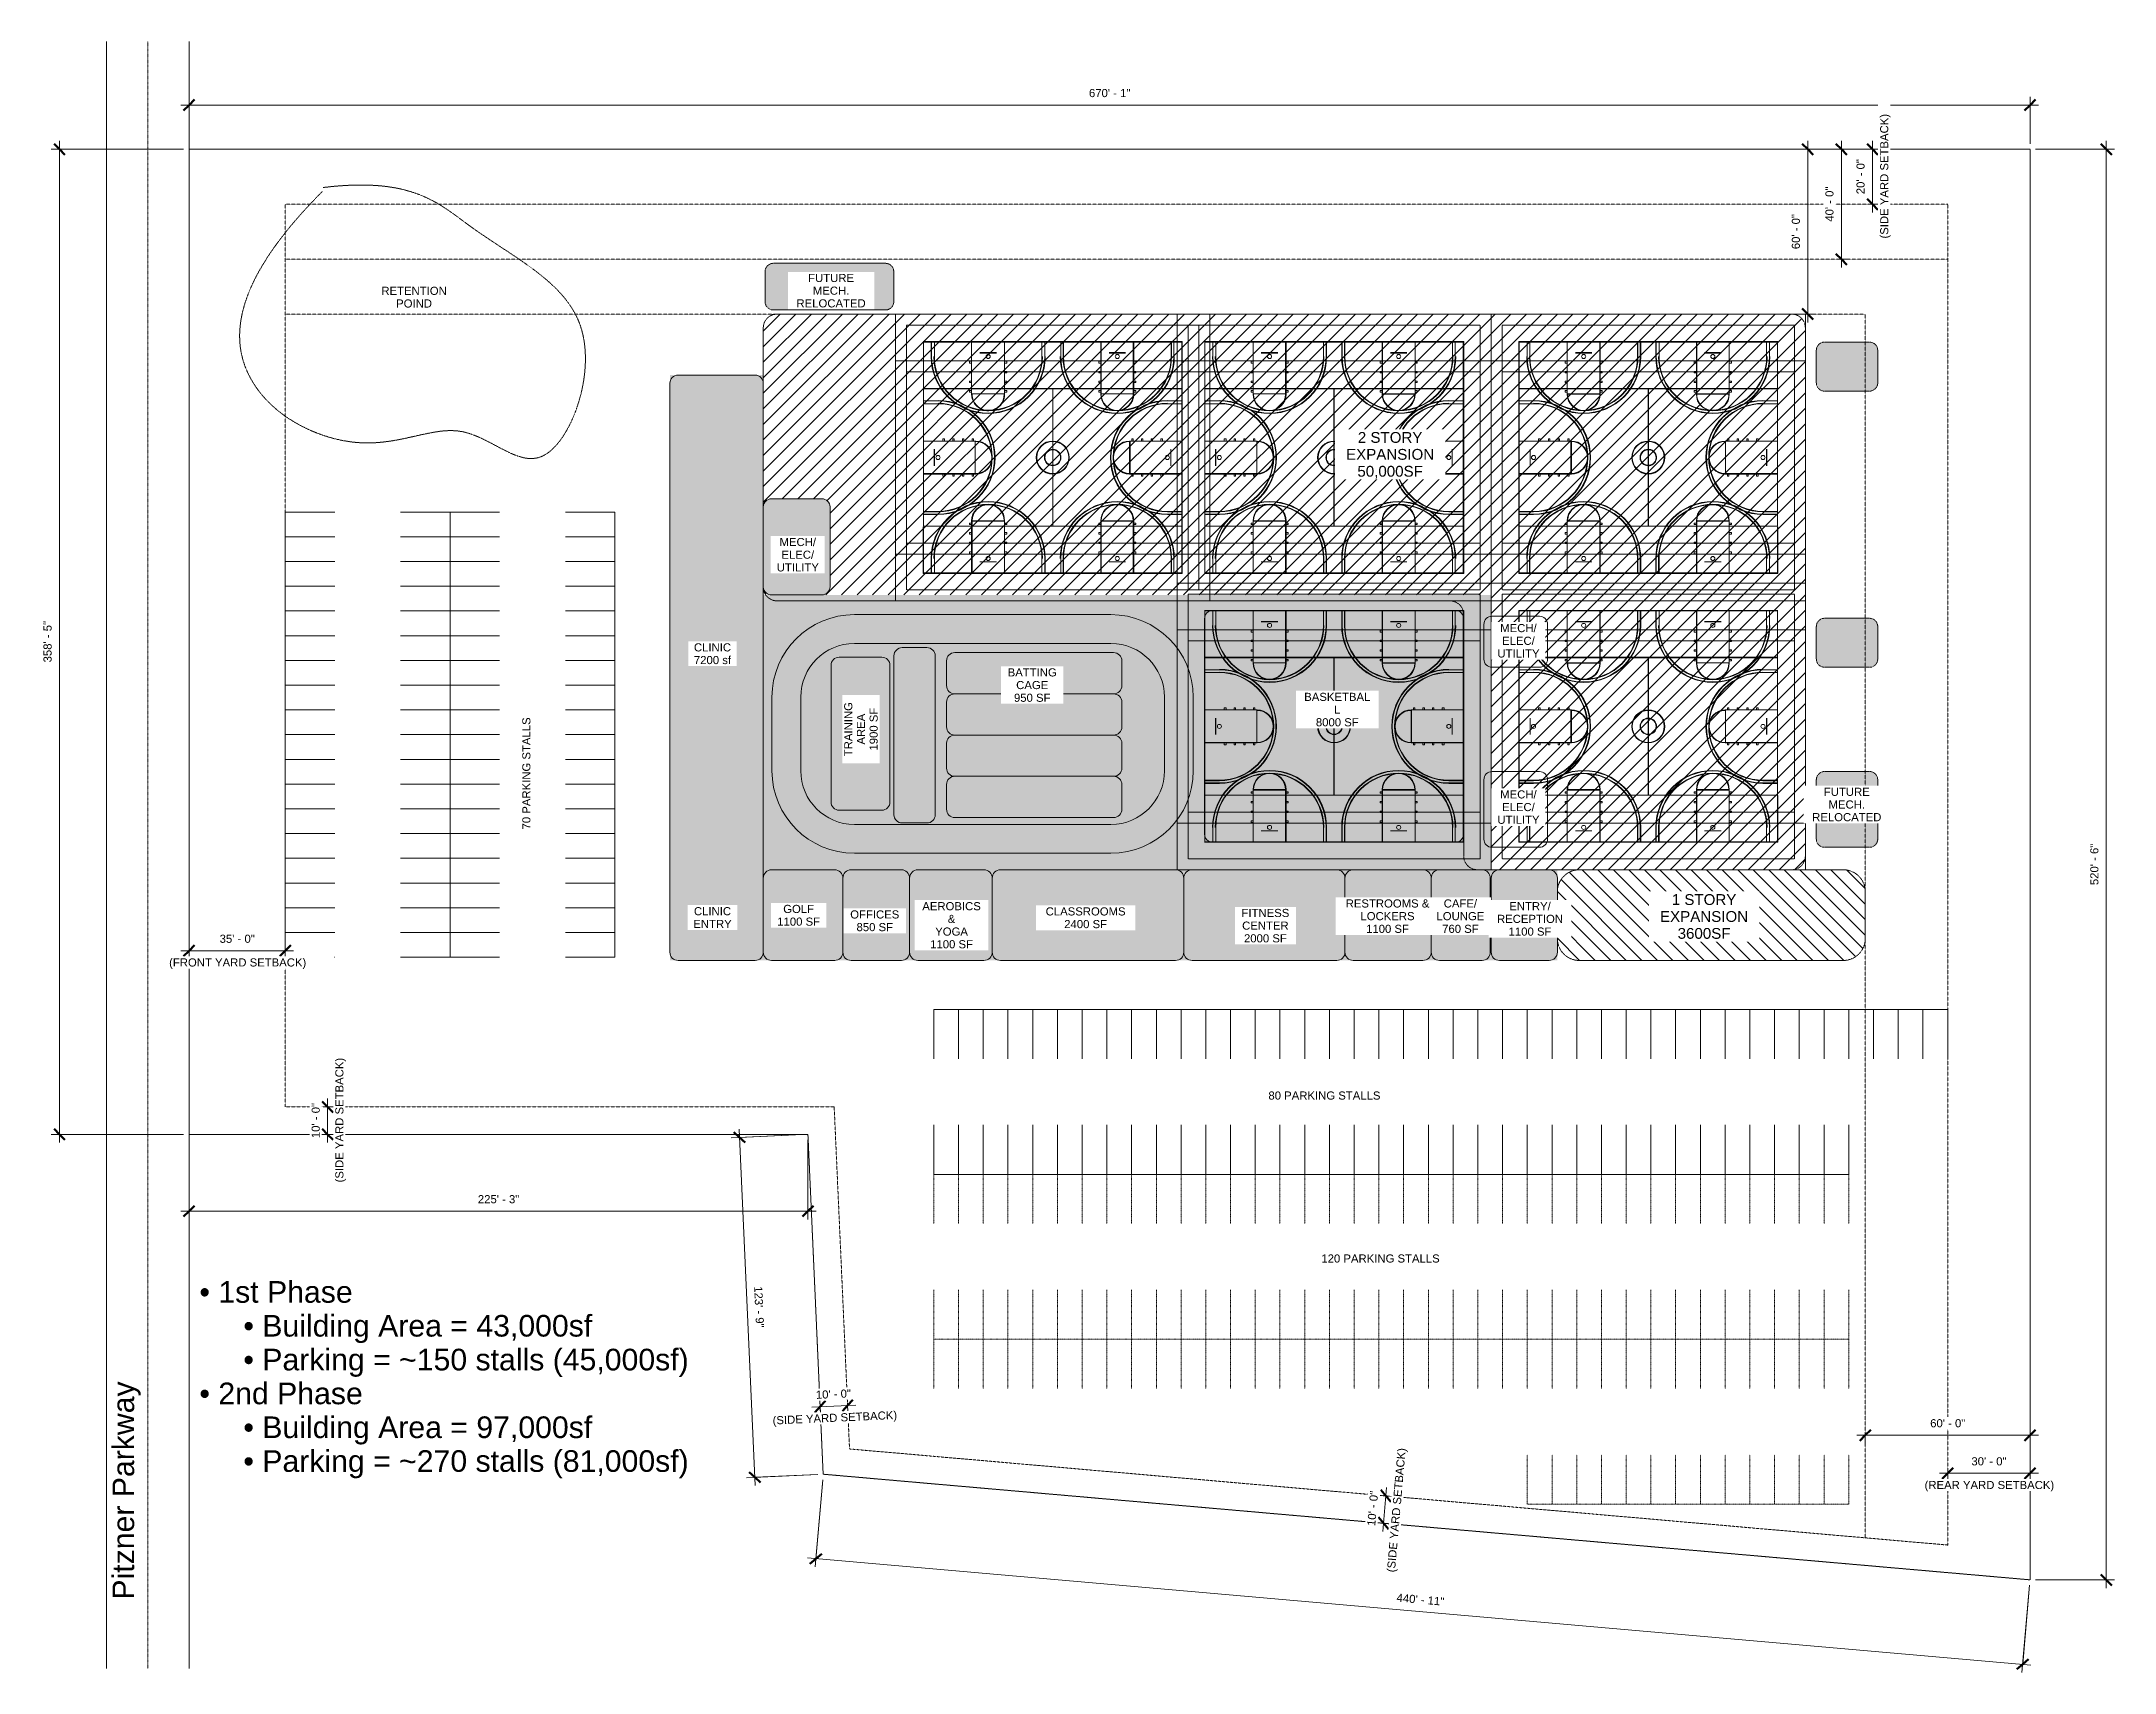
# Model space of a CAD drawing. Header units: inches. Extents: x 15868 to 47478, y -26121 to 7059.
# Drawn here: x 38424 to 47478, y -26121 to -19000 of the extents above; entities that cross this region are included whole.
import ezdxf

# ---------------------------------------------------------------- set-up
doc = ezdxf.new("R2010")
doc.units = ezdxf.units.IN
doc.header["$MEASUREMENT"] = 0
for name, pattern in [('Center', [1.25, 0.25, -0.1875, 0.625, -0.1875]), ('Center 1_4_', [0.53125, 0.25, -0.09375, 0.09375, -0.09375]), ('Dash 1_16_', [0.125, 0.0625, -0.0625]), ('Hidden', [0.28125, 0.1875, -0.09375]), ('Hidden 1_8_', [0.1875, 0.125, -0.0625])]:
    doc.linetypes.add(name, pattern=pattern)
for name, color, linetype, lineweight in [('A-ANNO-DIMS', 211, 'Continuous', 9), ('A-ANNO-DIMS-384', 211, 'Continuous', 9), ('A-DETL', 90, 'Continuous', 9), ('A-DETL-CNTR', 5, 'Center 1_4_', 9), ('A-DETL-GENF', 92, 'Continuous', 9), ('A-DETL-HDLN', 90, 'Hidden 1_8_', 9), ('A-DETL-MEDM', 33, 'Continuous', 9), ('A-DETL-WIDE', 214, 'Continuous', 15), ('G-ANNO-TEXT', 231, 'Continuous', 9), ('L-SITE', 91, 'Continuous', 9)]:
    doc.layers.add(name, color=color, linetype=linetype, lineweight=lineweight)
doc.styles.add('Arial', font='arial.ttf', dxfattribs={"height": 35.407186})
doc.styles.add('Arial_1', font='arial.ttf', dxfattribs={"height": 94.419162})
doc.styles.add('Arial_2', font='arial.ttf', dxfattribs={"height": 47.209581})
doc.dimstyles.new('Linear_-_3_32__Arial', dxfattribs={"dimscale": 12, "dimtxt": 36, "dimasz": 4, "dimexe": 3, "dimexo": 2, "dimgap": 2, "dimtad": 1, "dimdec": 0, "dimzin": 1, "dimdsep": 46, "dimlunit": 4, "dimtxsty": 'Arial', "dimblk1": 'OBLIQUE', "dimblk2": 'OBLIQUE', "dimsah": 1, "dimcen": 0.09, "dimdle": 3, "dimazin": 0, "dimtfac": 1, "dimtdec": 4, "dimtix": 1, "dimtmove": 0, "dimatfit": 3, "dimfxl": 1, "dimtvp": 1, "dimtfill": 1, "dimfrac": 2, "dimtolj": 1, "dimtzin": 0, "dimarcsym": 2})

msp = doc.modelspace()

# ---------------------------------------------------------------- texts
at = {"layer": 'G-ANNO-TEXT', "color": 7, "insert": (40523.8, -22195.4), "char_height": 35.407, "width": 582.768, "attachment_point": 2, "rotation": 90, "line_spacing_factor": 0.938532, "style": 'Arial', "bg_fill": 3, "box_fill_scale": 1.25, "bg_fill_color": 0, "bg_fill_transparency": 0}
msp.add_mtext('70 PARKING STALLS', dxfattribs=at)
at = {"layer": 'G-ANNO-TEXT', "color": 7, "char_height": 35.407, "attachment_point": 2, "line_spacing_factor": 0.938532, "style": 'Arial', "bg_fill": 3, "box_fill_scale": 1.25, "bg_fill_color": 0, "bg_fill_transparency": 0}
for s, insert, width in [('80 PARKING STALLS', (44027.1, -23584.1), 582.768), ('120 PARKING STALLS', (44272.1, -24295.6), 615.6)]:
    msp.add_mtext(s, dxfattribs=dict(at, insert=insert, width=width))
at = {"layer": 'G-ANNO-TEXT', "color": 7, "char_height": 94.419, "attachment_point": 1, "line_spacing_factor": 0.938532, "style": 'Arial_1'}
for s, insert, width in [('• 1st Phase', (39113.6, -24412.1), 786.148), ('• Building Area = 43,000sf', (39305.6, -24559.8), 1788.444), ('• Parking = ~150 stalls (45,000sf)', (39305.6, -24707.5), 2288.72), ('• 2nd Phase', (39113.6, -24855.2), 834.956), ('• Building Area = 97,000sf', (39305.6, -25002.9), 1788.444), ('• Parking = ~270 stalls (81,000sf)', (39305.6, -25150.5), 2288.72)]:
    msp.add_mtext(s, dxfattribs=dict(at, insert=insert, width=width))
at = {"layer": 'G-ANNO-TEXT', "color": 7, "insert": (38734.2, -25802.7), "char_height": 94.419, "width": 1126.656, "attachment_point": 1, "rotation": 90, "line_spacing_factor": 0.938532, "style": 'Arial_1'}
msp.add_mtext('Pitzner Parkway\\P', dxfattribs=at)

# ---------------------------------------------------------------- blocks, each defined once
blk = doc.blocks.new('Parking_Stall_Multiple - Parking_Stall_Multiple-318400-Level 1')
at = {"layer": 'L-SITE'}
for p, q in [((0, 0), (0, -108)), ((0, 0), (216, 0)), ((0, -108), (0, -216)), ((0, -108), (216, -108)), ((0, -108), (216, -108)), ((0, -216), (0, -324)), ((0, -216), (216, -216)), ((0, -216), (216, -216)), ((0, -324), (0, -432)), ((0, -324), (216, -324)), ((0, -324), (216, -324)), ((0, -432), (0, -540)), ((0, -432), (216, -432)), ((0, -432), (216, -432)), ((0, -540), (0, -648)), ((0, -540), (216, -540)), ((0, -540), (216, -540)), ((0, -648), (0, -756)), ((0, -648), (216, -648)), ((0, -648), (216, -648)), ((0, -756), (0, -864)), ((0, -756), (216, -756)), ((0, -756), (216, -756)), ((0, -864), (0, -972)), ((0, -864), (216, -864)), ((0, -864), (216, -864)), ((0, -972), (0, -1080)), ((0, -972), (216, -972)), ((0, -972), (216, -972)), ((0, -1080), (0, -1188)), ((0, -1080), (216, -1080)), ((0, -1080), (216, -1080)), ((0, -1188), (0, -1296)), ((0, -1188), (216, -1188)), ((0, -1188), (216, -1188)), ((0, -1296), (0, -1404)), ((0, -1296), (216, -1296)), ((0, -1296), (216, -1296)), ((0, -1404), (0, -1512)), ((0, -1404), (216, -1404)), ((0, -1404), (216, -1404)), ((0, -1512), (0, -1620)), ((0, -1512), (216, -1512)), ((0, -1512), (216, -1512)), ((0, -1620), (0, -1728)), ((0, -1620), (216, -1620)), ((0, -1620), (216, -1620)), ((0, -1728), (0, -1836)), ((0, -1728), (216, -1728)), ((0, -1728), (216, -1728)), ((0, -1836), (0, -1944)), ((0, -1836), (216, -1836)), ((0, -1836), (216, -1836)), ((0, -1944), (0, -2052)), ((0, -1944), (216, -1944)), ((0, -1944), (216, -1944)), ((0, -2052), (0, -2160)), ((0, -2052), (216, -2052)), ((0, -2052), (216, -2052)), ((0, -2160), (0, -2268)), ((0, -2160), (216, -2160)), ((0, -2160), (216, -2160)), ((0, -2268), (0, -2376)), ((0, -2268), (216, -2268)), ((0, -2268), (216, -2268)), ((0, -2376), (0, -2484)), ((0, -2376), (216, -2376)), ((0, -2376), (216, -2376)), ((0, -2484), (0, -2592)), ((0, -2484), (216, -2484)), ((0, -2484), (216, -2484)), ((0, -2592), (0, -2700)), ((0, -2592), (216, -2592)), ((0, -2592), (216, -2592)), ((0, -2700), (0, -2808)), ((0, -2700), (216, -2700)), ((0, -2700), (216, -2700)), ((0, -2808), (0, -2916)), ((0, -2808), (216, -2808)), ((0, -2808), (216, -2808)), ((0, -2916), (0, -3024)), ((0, -2916), (216, -2916)), ((0, -2916), (216, -2916)), ((0, -3024), (0, -3132)), ((0, -3024), (216, -3024)), ((0, -3024), (216, -3024)), ((0, -3132), (0, -3240)), ((0, -3132), (216, -3132)), ((0, -3132), (216, -3132)), ((0, -3240), (0, -3348)), ((0, -3240), (216, -3240)), ((0, -3240), (216, -3240)), ((0, -3348), (0, -3456)), ((0, -3348), (216, -3348)), ((0, -3348), (216, -3348)), ((0, -3456), (0, -3564)), ((0, -3456), (216, -3456)), ((0, -3456), (216, -3456)), ((0, -3564), (0, -3672)), ((0, -3564), (216, -3564)), ((0, -3564), (216, -3564)), ((0, -3672), (0, -3780)), ((0, -3672), (216, -3672)), ((0, -3672), (216, -3672)), ((0, -3780), (0, -3888)), ((0, -3780), (216, -3780)), ((0, -3780), (216, -3780)), ((0, -3888), (0, -3996)), ((0, -3888), (216, -3888)), ((0, -3888), (216, -3888)), ((0, -3996), (0, -4104)), ((0, -3996), (216, -3996)), ((0, -3996), (216, -3996)), ((0, -4104), (0, -4212)), ((0, -4104), (216, -4104)), ((0, -4104), (216, -4104)), ((0, -4212), (0, -4320)), ((0, -4212), (216, -4212)), ((0, -4212), (216, -4212)), ((0, -4320), (0, -4428)), ((0, -4320), (216, -4320)), ((0, -4320), (216, -4320)), ((0, -4428), (216, -4428))]:
    blk.add_line(p, q, dxfattribs=at)
blk = doc.blocks.new('Parking_Stall_Multiple - Parking_Stall_Multiple-366150-Level 1')
at = {"layer": 'L-SITE'}
for p, q in [((0, 0), (0, -108)), ((0, 0), (216, 0)), ((0, -108), (0, -216)), ((0, -108), (216, -108)), ((0, -108), (216, -108)), ((0, -216), (0, -324)), ((0, -216), (216, -216)), ((0, -216), (216, -216)), ((0, -324), (0, -432)), ((0, -324), (216, -324)), ((0, -324), (216, -324)), ((0, -432), (0, -540)), ((0, -432), (216, -432)), ((0, -432), (216, -432)), ((0, -540), (0, -648)), ((0, -540), (216, -540)), ((0, -540), (216, -540)), ((0, -648), (0, -756)), ((0, -648), (216, -648)), ((0, -648), (216, -648)), ((0, -756), (0, -864)), ((0, -756), (216, -756)), ((0, -756), (216, -756)), ((0, -864), (0, -972)), ((0, -864), (216, -864)), ((0, -864), (216, -864)), ((0, -972), (0, -1080)), ((0, -972), (216, -972)), ((0, -972), (216, -972)), ((0, -1080), (0, -1188)), ((0, -1080), (216, -1080)), ((0, -1080), (216, -1080)), ((0, -1188), (0, -1296)), ((0, -1188), (216, -1188)), ((0, -1188), (216, -1188)), ((0, -1296), (0, -1404)), ((0, -1296), (216, -1296)), ((0, -1296), (216, -1296)), ((0, -1404), (0, -1512)), ((0, -1404), (216, -1404)), ((0, -1404), (216, -1404)), ((0, -1512), (0, -1620)), ((0, -1512), (216, -1512)), ((0, -1512), (216, -1512)), ((0, -1620), (0, -1728)), ((0, -1620), (216, -1620)), ((0, -1620), (216, -1620)), ((0, -1728), (0, -1836)), ((0, -1728), (216, -1728)), ((0, -1728), (216, -1728)), ((0, -1836), (0, -1944)), ((0, -1836), (216, -1836)), ((0, -1836), (216, -1836)), ((0, -1944), (216, -1944))]:
    blk.add_line(p, q, dxfattribs=at)
blk = doc.blocks.new('Parking_Stall_Multiple - Parking_Stall_Multiple-366003-Level 1')
at = {"layer": 'L-SITE'}
for p, q in [((0, 1836), (0, 1944)), ((0, 1944), (216, 1944)), ((0, 1836), (216, 1836)), ((0, 1728), (0, 1836)), ((0, 1836), (216, 1836)), ((0, 1728), (216, 1728)), ((0, 1620), (0, 1728)), ((0, 1728), (216, 1728)), ((0, 1620), (216, 1620)), ((0, 1512), (0, 1620)), ((0, 1620), (216, 1620)), ((0, 1512), (216, 1512)), ((0, 1404), (0, 1512)), ((0, 1512), (216, 1512)), ((0, 1404), (216, 1404)), ((0, 1296), (0, 1404)), ((0, 1404), (216, 1404)), ((0, 1296), (216, 1296)), ((0, 1188), (0, 1296)), ((0, 1296), (216, 1296)), ((0, 1188), (216, 1188)), ((0, 1080), (0, 1188)), ((0, 1188), (216, 1188)), ((0, 1080), (216, 1080)), ((0, 972), (0, 1080)), ((0, 1080), (216, 1080)), ((0, 972), (216, 972)), ((0, 864), (0, 972)), ((0, 972), (216, 972)), ((0, 864), (216, 864)), ((0, 756), (0, 864)), ((0, 864), (216, 864)), ((0, 756), (216, 756)), ((0, 648), (0, 756)), ((0, 756), (216, 756)), ((0, 648), (216, 648)), ((0, 540), (0, 648)), ((0, 648), (216, 648)), ((0, 540), (216, 540)), ((0, 432), (0, 540)), ((0, 540), (216, 540)), ((0, 432), (216, 432)), ((0, 324), (0, 432)), ((0, 432), (216, 432)), ((0, 324), (216, 324)), ((0, 216), (0, 324)), ((0, 324), (216, 324)), ((0, 216), (216, 216)), ((0, 108), (0, 216)), ((0, 216), (216, 216)), ((0, 108), (216, 108)), ((0, 0), (0, 108)), ((0, 108), (216, 108)), ((0, 0), (216, 0))]:
    blk.add_line(p, q, dxfattribs=at)
blk = doc.blocks.new('Parking_Stall_Multiple - Parking_Stall_Multiple-365815-Level 1')
at = {"layer": 'L-SITE'}
for p, q in [((0, 0), (0, -108)), ((0, 0), (216, 0)), ((0, -108), (0, -216)), ((0, -108), (216, -108)), ((0, -108), (216, -108)), ((0, -216), (0, -324)), ((0, -216), (216, -216)), ((0, -216), (216, -216)), ((0, -324), (0, -432)), ((0, -324), (216, -324)), ((0, -324), (216, -324)), ((0, -432), (0, -540)), ((0, -432), (216, -432)), ((0, -432), (216, -432)), ((0, -540), (0, -648)), ((0, -540), (216, -540)), ((0, -540), (216, -540)), ((0, -648), (0, -756)), ((0, -648), (216, -648)), ((0, -648), (216, -648)), ((0, -756), (0, -864)), ((0, -756), (216, -756)), ((0, -756), (216, -756)), ((0, -864), (0, -972)), ((0, -864), (216, -864)), ((0, -864), (216, -864)), ((0, -972), (0, -1080)), ((0, -972), (216, -972)), ((0, -972), (216, -972)), ((0, -1080), (0, -1188)), ((0, -1080), (216, -1080)), ((0, -1080), (216, -1080)), ((0, -1188), (0, -1296)), ((0, -1188), (216, -1188)), ((0, -1188), (216, -1188)), ((0, -1296), (0, -1404)), ((0, -1296), (216, -1296)), ((0, -1296), (216, -1296)), ((0, -1404), (0, -1512)), ((0, -1404), (216, -1404)), ((0, -1404), (216, -1404)), ((0, -1512), (0, -1620)), ((0, -1512), (216, -1512)), ((0, -1512), (216, -1512)), ((0, -1620), (0, -1728)), ((0, -1620), (216, -1620)), ((0, -1620), (216, -1620)), ((0, -1728), (0, -1836)), ((0, -1728), (216, -1728)), ((0, -1728), (216, -1728)), ((0, -1836), (0, -1944)), ((0, -1836), (216, -1836)), ((0, -1836), (216, -1836)), ((0, -1944), (216, -1944))]:
    blk.add_line(p, q, dxfattribs=at)
blk = doc.blocks.new('Parking_Stall_Multiple - Parking_Stall_Multiple-365668-Level 1')
at = {"layer": 'L-SITE'}
for p, q in [((0, 1836), (0, 1944)), ((0, 1944), (216, 1944)), ((0, 1836), (216, 1836)), ((0, 1728), (0, 1836)), ((0, 1836), (216, 1836)), ((0, 1728), (216, 1728)), ((0, 1620), (0, 1728)), ((0, 1728), (216, 1728)), ((0, 1620), (216, 1620)), ((0, 1512), (0, 1620)), ((0, 1620), (216, 1620)), ((0, 1512), (216, 1512)), ((0, 1404), (0, 1512)), ((0, 1512), (216, 1512)), ((0, 1404), (216, 1404)), ((0, 1296), (0, 1404)), ((0, 1404), (216, 1404)), ((0, 1296), (216, 1296)), ((0, 1188), (0, 1296)), ((0, 1296), (216, 1296)), ((0, 1188), (216, 1188)), ((0, 1080), (0, 1188)), ((0, 1188), (216, 1188)), ((0, 1080), (216, 1080)), ((0, 972), (0, 1080)), ((0, 1080), (216, 1080)), ((0, 972), (216, 972)), ((0, 864), (0, 972)), ((0, 972), (216, 972)), ((0, 864), (216, 864)), ((0, 756), (0, 864)), ((0, 864), (216, 864)), ((0, 756), (216, 756)), ((0, 648), (0, 756)), ((0, 756), (216, 756)), ((0, 648), (216, 648)), ((0, 540), (0, 648)), ((0, 648), (216, 648)), ((0, 540), (216, 540)), ((0, 432), (0, 540)), ((0, 540), (216, 540)), ((0, 432), (216, 432)), ((0, 324), (0, 432)), ((0, 432), (216, 432)), ((0, 324), (216, 324)), ((0, 216), (0, 324)), ((0, 324), (216, 324)), ((0, 216), (216, 216)), ((0, 108), (0, 216)), ((0, 216), (216, 216)), ((0, 108), (216, 108)), ((0, 0), (0, 108)), ((0, 108), (216, 108)), ((0, 0), (216, 0))]:
    blk.add_line(p, q, dxfattribs=at)
blk = doc.blocks.new('Parking_Stall_Multiple - Parking_Stall_Multiple-318974-Level 1')
at = {"layer": 'L-SITE'}
for p, q in [((0, 3888), (0, 3996)), ((0, 3996), (216, 3996)), ((0, 3888), (216, 3888)), ((0, 3780), (0, 3888)), ((0, 3888), (216, 3888)), ((0, 3780), (216, 3780)), ((0, 3672), (0, 3780)), ((0, 3780), (216, 3780)), ((0, 3672), (216, 3672)), ((0, 3564), (0, 3672)), ((0, 3672), (216, 3672)), ((0, 3564), (216, 3564)), ((0, 3456), (0, 3564)), ((0, 3564), (216, 3564)), ((0, 3456), (216, 3456)), ((0, 3348), (0, 3456)), ((0, 3456), (216, 3456)), ((0, 3348), (216, 3348)), ((0, 3240), (0, 3348)), ((0, 3348), (216, 3348)), ((0, 3240), (216, 3240)), ((0, 3132), (0, 3240)), ((0, 3240), (216, 3240)), ((0, 3132), (216, 3132)), ((0, 3024), (0, 3132)), ((0, 3132), (216, 3132)), ((0, 3024), (216, 3024)), ((0, 2916), (0, 3024)), ((0, 3024), (216, 3024)), ((0, 2916), (216, 2916)), ((0, 2808), (0, 2916)), ((0, 2916), (216, 2916)), ((0, 2808), (216, 2808)), ((0, 2700), (0, 2808)), ((0, 2808), (216, 2808)), ((0, 2700), (216, 2700)), ((0, 2592), (0, 2700)), ((0, 2700), (216, 2700)), ((0, 2592), (216, 2592)), ((0, 2484), (0, 2592)), ((0, 2592), (216, 2592)), ((0, 2484), (216, 2484)), ((0, 2376), (0, 2484)), ((0, 2484), (216, 2484)), ((0, 2376), (216, 2376)), ((0, 2268), (0, 2376)), ((0, 2376), (216, 2376)), ((0, 2268), (216, 2268)), ((0, 2160), (0, 2268)), ((0, 2268), (216, 2268)), ((0, 2160), (216, 2160)), ((0, 2052), (0, 2160)), ((0, 2160), (216, 2160)), ((0, 2052), (216, 2052)), ((0, 1944), (0, 2052)), ((0, 2052), (216, 2052)), ((0, 1944), (216, 1944)), ((0, 1836), (0, 1944)), ((0, 1944), (216, 1944)), ((0, 1836), (216, 1836)), ((0, 1728), (0, 1836)), ((0, 1836), (216, 1836)), ((0, 1728), (216, 1728)), ((0, 1620), (0, 1728)), ((0, 1728), (216, 1728)), ((0, 1620), (216, 1620)), ((0, 1512), (0, 1620)), ((0, 1620), (216, 1620)), ((0, 1512), (216, 1512)), ((0, 1404), (0, 1512)), ((0, 1512), (216, 1512)), ((0, 1404), (216, 1404)), ((0, 1296), (0, 1404)), ((0, 1404), (216, 1404)), ((0, 1296), (216, 1296)), ((0, 1188), (0, 1296)), ((0, 1296), (216, 1296)), ((0, 1188), (216, 1188)), ((0, 1080), (0, 1188)), ((0, 1188), (216, 1188)), ((0, 1080), (216, 1080)), ((0, 972), (0, 1080)), ((0, 1080), (216, 1080)), ((0, 972), (216, 972)), ((0, 864), (0, 972)), ((0, 972), (216, 972)), ((0, 864), (216, 864)), ((0, 756), (0, 864)), ((0, 864), (216, 864)), ((0, 756), (216, 756)), ((0, 648), (0, 756)), ((0, 756), (216, 756)), ((0, 648), (216, 648)), ((0, 540), (0, 648)), ((0, 648), (216, 648)), ((0, 540), (216, 540)), ((0, 432), (0, 540)), ((0, 540), (216, 540)), ((0, 432), (216, 432)), ((0, 324), (0, 432)), ((0, 432), (216, 432)), ((0, 324), (216, 324)), ((0, 216), (0, 324)), ((0, 324), (216, 324)), ((0, 216), (216, 216)), ((0, 108), (0, 216)), ((0, 216), (216, 216)), ((0, 108), (216, 108)), ((0, 0), (0, 108)), ((0, 108), (216, 108)), ((0, 0), (216, 0))]:
    blk.add_line(p, q, dxfattribs=at)
blk = doc.blocks.new('Parking_Stall_Multiple - Parking_Stall_Multiple-319124-Level 1')
at = {"layer": 'L-SITE', "linetype": 'Dash 1_16_'}
for p, q in [((0, 0), (0, -108)), ((0, 0), (216, 0)), ((0, -108), (0, -216)), ((0, -108), (216, -108)), ((0, -108), (216, -108)), ((0, -216), (0, -324)), ((0, -216), (216, -216)), ((0, -216), (216, -216)), ((0, -324), (0, -432)), ((0, -324), (216, -324)), ((0, -324), (216, -324)), ((0, -432), (0, -540)), ((0, -432), (216, -432)), ((0, -432), (216, -432)), ((0, -540), (0, -648)), ((0, -540), (216, -540)), ((0, -540), (216, -540)), ((0, -648), (0, -756)), ((0, -648), (216, -648)), ((0, -648), (216, -648)), ((0, -756), (0, -864)), ((0, -756), (216, -756)), ((0, -756), (216, -756)), ((0, -864), (0, -972)), ((0, -864), (216, -864)), ((0, -864), (216, -864)), ((0, -972), (0, -1080)), ((0, -972), (216, -972)), ((0, -972), (216, -972)), ((0, -1080), (0, -1188)), ((0, -1080), (216, -1080)), ((0, -1080), (216, -1080)), ((0, -1188), (0, -1296)), ((0, -1188), (216, -1188)), ((0, -1188), (216, -1188)), ((0, -1296), (0, -1404)), ((0, -1296), (216, -1296)), ((0, -1296), (216, -1296)), ((0, -1404), (0, -1512)), ((0, -1404), (216, -1404)), ((0, -1404), (216, -1404)), ((0, -1512), (0, -1620)), ((0, -1512), (216, -1512)), ((0, -1512), (216, -1512)), ((0, -1620), (0, -1728)), ((0, -1620), (216, -1620)), ((0, -1620), (216, -1620)), ((0, -1728), (0, -1836)), ((0, -1728), (216, -1728)), ((0, -1728), (216, -1728)), ((0, -1836), (0, -1944)), ((0, -1836), (216, -1836)), ((0, -1836), (216, -1836)), ((0, -1944), (0, -2052)), ((0, -1944), (216, -1944)), ((0, -1944), (216, -1944)), ((0, -2052), (0, -2160)), ((0, -2052), (216, -2052)), ((0, -2052), (216, -2052)), ((0, -2160), (0, -2268)), ((0, -2160), (216, -2160)), ((0, -2160), (216, -2160)), ((0, -2268), (0, -2376)), ((0, -2268), (216, -2268)), ((0, -2268), (216, -2268)), ((0, -2376), (0, -2484)), ((0, -2376), (216, -2376)), ((0, -2376), (216, -2376)), ((0, -2484), (0, -2592)), ((0, -2484), (216, -2484)), ((0, -2484), (216, -2484)), ((0, -2592), (0, -2700)), ((0, -2592), (216, -2592)), ((0, -2592), (216, -2592)), ((0, -2700), (0, -2808)), ((0, -2700), (216, -2700)), ((0, -2700), (216, -2700)), ((0, -2808), (0, -2916)), ((0, -2808), (216, -2808)), ((0, -2808), (216, -2808)), ((0, -2916), (0, -3024)), ((0, -2916), (216, -2916)), ((0, -2916), (216, -2916)), ((0, -3024), (0, -3132)), ((0, -3024), (216, -3024)), ((0, -3024), (216, -3024)), ((0, -3132), (0, -3240)), ((0, -3132), (216, -3132)), ((0, -3132), (216, -3132)), ((0, -3240), (0, -3348)), ((0, -3240), (216, -3240)), ((0, -3240), (216, -3240)), ((0, -3348), (0, -3456)), ((0, -3348), (216, -3348)), ((0, -3348), (216, -3348)), ((0, -3456), (0, -3564)), ((0, -3456), (216, -3456)), ((0, -3456), (216, -3456)), ((0, -3564), (0, -3672)), ((0, -3564), (216, -3564)), ((0, -3564), (216, -3564)), ((0, -3672), (0, -3780)), ((0, -3672), (216, -3672)), ((0, -3672), (216, -3672)), ((0, -3780), (0, -3888)), ((0, -3780), (216, -3780)), ((0, -3780), (216, -3780)), ((0, -3888), (0, -3996)), ((0, -3888), (216, -3888)), ((0, -3888), (216, -3888)), ((0, -3996), (216, -3996))]:
    blk.add_line(p, q, dxfattribs=at)
blk = doc.blocks.new('Parking_Stall_Multiple - Parking_Stall_Multiple-V3-Level 1')
at = {"layer": 'L-SITE', "linetype": 'Dash 1_16_'}
for p, q in [((0, 3888), (0, 3996)), ((0, 3996), (216, 3996)), ((0, 3888), (216, 3888)), ((0, 3780), (0, 3888)), ((0, 3888), (216, 3888)), ((0, 3780), (216, 3780)), ((0, 3672), (0, 3780)), ((0, 3780), (216, 3780)), ((0, 3672), (216, 3672)), ((0, 3564), (0, 3672)), ((0, 3672), (216, 3672)), ((0, 3564), (216, 3564)), ((0, 3456), (0, 3564)), ((0, 3564), (216, 3564)), ((0, 3456), (216, 3456)), ((0, 3348), (0, 3456)), ((0, 3456), (216, 3456)), ((0, 3348), (216, 3348)), ((0, 3240), (0, 3348)), ((0, 3348), (216, 3348)), ((0, 3240), (216, 3240)), ((0, 3132), (0, 3240)), ((0, 3240), (216, 3240)), ((0, 3132), (216, 3132)), ((0, 3024), (0, 3132)), ((0, 3132), (216, 3132)), ((0, 3024), (216, 3024)), ((0, 2916), (0, 3024)), ((0, 3024), (216, 3024)), ((0, 2916), (216, 2916)), ((0, 2808), (0, 2916)), ((0, 2916), (216, 2916)), ((0, 2808), (216, 2808)), ((0, 2700), (0, 2808)), ((0, 2808), (216, 2808)), ((0, 2700), (216, 2700)), ((0, 2592), (0, 2700)), ((0, 2700), (216, 2700)), ((0, 2592), (216, 2592)), ((0, 2484), (0, 2592)), ((0, 2592), (216, 2592)), ((0, 2484), (216, 2484)), ((0, 2376), (0, 2484)), ((0, 2484), (216, 2484)), ((0, 2376), (216, 2376)), ((0, 2268), (0, 2376)), ((0, 2376), (216, 2376)), ((0, 2268), (216, 2268)), ((0, 2160), (0, 2268)), ((0, 2268), (216, 2268)), ((0, 2160), (216, 2160)), ((0, 2052), (0, 2160)), ((0, 2160), (216, 2160)), ((0, 2052), (216, 2052)), ((0, 1944), (0, 2052)), ((0, 2052), (216, 2052)), ((0, 1944), (216, 1944)), ((0, 1836), (0, 1944)), ((0, 1944), (216, 1944)), ((0, 1836), (216, 1836)), ((0, 1728), (0, 1836)), ((0, 1836), (216, 1836)), ((0, 1728), (216, 1728)), ((0, 1620), (0, 1728)), ((0, 1728), (216, 1728)), ((0, 1620), (216, 1620)), ((0, 1512), (0, 1620)), ((0, 1620), (216, 1620)), ((0, 1512), (216, 1512)), ((0, 1404), (0, 1512)), ((0, 1512), (216, 1512)), ((0, 1404), (216, 1404)), ((0, 1296), (0, 1404)), ((0, 1404), (216, 1404)), ((0, 1296), (216, 1296)), ((0, 1188), (0, 1296)), ((0, 1296), (216, 1296)), ((0, 1188), (216, 1188)), ((0, 1080), (0, 1188)), ((0, 1188), (216, 1188)), ((0, 1080), (216, 1080)), ((0, 972), (0, 1080)), ((0, 1080), (216, 1080)), ((0, 972), (216, 972)), ((0, 864), (0, 972)), ((0, 972), (216, 972)), ((0, 864), (216, 864)), ((0, 756), (0, 864)), ((0, 864), (216, 864)), ((0, 756), (216, 756)), ((0, 648), (0, 756)), ((0, 756), (216, 756)), ((0, 648), (216, 648)), ((0, 540), (0, 648)), ((0, 648), (216, 648)), ((0, 540), (216, 540)), ((0, 432), (0, 540)), ((0, 540), (216, 540)), ((0, 432), (216, 432)), ((0, 324), (0, 432)), ((0, 432), (216, 432)), ((0, 324), (216, 324)), ((0, 216), (0, 324)), ((0, 324), (216, 324)), ((0, 216), (216, 216)), ((0, 108), (0, 216)), ((0, 216), (216, 216)), ((0, 108), (216, 108)), ((0, 0), (0, 108)), ((0, 108), (216, 108)), ((0, 0), (216, 0))]:
    blk.add_line(p, q, dxfattribs=at)
blk = doc.blocks.new('Parking_Stall_Multiple - Parking_Stall_Multiple-324911-Level 1')
at = {"layer": 'L-SITE', "linetype": 'Dash 1_16_'}
for p, q in [((0, 1296), (0, 1404)), ((0, 1404), (216, 1404)), ((0, 1296), (216, 1296)), ((0, 1188), (0, 1296)), ((0, 1296), (216, 1296)), ((0, 1188), (216, 1188)), ((0, 1080), (0, 1188)), ((0, 1188), (216, 1188)), ((0, 1080), (216, 1080)), ((0, 972), (0, 1080)), ((0, 1080), (216, 1080)), ((0, 972), (216, 972)), ((0, 864), (0, 972)), ((0, 972), (216, 972)), ((0, 864), (216, 864)), ((0, 756), (0, 864)), ((0, 864), (216, 864)), ((0, 756), (216, 756)), ((0, 648), (0, 756)), ((0, 756), (216, 756)), ((0, 648), (216, 648)), ((0, 540), (0, 648)), ((0, 648), (216, 648)), ((0, 540), (216, 540)), ((0, 432), (0, 540)), ((0, 540), (216, 540)), ((0, 432), (216, 432)), ((0, 324), (0, 432)), ((0, 432), (216, 432)), ((0, 324), (216, 324)), ((0, 216), (0, 324)), ((0, 324), (216, 324)), ((0, 216), (216, 216)), ((0, 108), (0, 216)), ((0, 216), (216, 216)), ((0, 108), (216, 108)), ((0, 0), (0, 108)), ((0, 108), (216, 108)), ((0, 0), (216, 0))]:
    blk.add_line(p, q, dxfattribs=at)
blk = doc.blocks.new('DIMBLOCK11-Level 1')
at = {"layer": 'A-ANNO-DIMS-384', "lineweight": 50}
for p, q in [((47441.8, -19470.1), (47417.8, -19446.1)), ((47441.8, -19470.1), (47465.8, -19494.1)), ((47441.8, -25716.4), (47417.8, -25692.4)), ((47441.8, -25716.4), (47465.8, -25740.4))]:
    blk.add_line(p, q, dxfattribs=at)
at = {"layer": 'A-ANNO-DIMS-384'}
for p, q in [((47441.8, -19434.1), (47441.8, -25752.4)), ((47133, -19470.1), (47477.8, -19470.1)), ((47441.8, -19470.1), (47133, -19470.1)), ((47133, -25716.4), (47477.8, -25716.4)), ((47441.8, -25716.4), (47133, -25716.4))]:
    blk.add_line(p, q, dxfattribs=at)
at = {"layer": 'A-ANNO-DIMS-384', "color": 0, "insert": (47371.9, -22683.2), "char_height": 35.41, "width": 216, "attachment_point": 1, "rotation": 90, "line_spacing_factor": 0.938532, "style": 'Arial', "bg_fill": 3, "box_fill_scale": 1.25, "bg_fill_color": 0, "bg_fill_transparency": 0}
blk.add_mtext('520\' - 6"', dxfattribs=at)
blk = doc.blocks.new('_Oblique')
at = {"color": 0, "linetype": 'ByBlock', "lineweight": -2}
blk.add_line((-0.5, -0.5), (0.5, 0.5), dxfattribs=at)
blk = doc.blocks.new('DIMBLOCK12-Level 1')
at = {"layer": 'A-ANNO-DIMS-384'}
for p, q in [((41835.8, -25279.2), (41802.4, -25659.9)), ((41805.6, -25624.1), (41835.8, -25279.2)), ((41769.7, -25620.9), (47112.6, -26088.4)), ((47106.9, -25740.3), (47073.6, -26121.1)), ((47076.7, -26085.2), (47106.9, -25740.3))]:
    blk.add_line(p, q, dxfattribs=at)
at = {"layer": 'A-ANNO-DIMS-384', "lineweight": 50}
for p, q in [((41805.6, -25624.1), (41831.6, -25602.2)), ((41805.6, -25624.1), (41779.6, -25645.9)), ((47076.7, -26085.2), (47102.7, -26063.4)), ((47076.7, -26085.2), (47050.7, -26107))]:
    blk.add_line(p, q, dxfattribs=at)
at = {"layer": 'A-ANNO-DIMS-384', "color": 0, "insert": (44344.1, -25775.9), "char_height": 35.41, "width": 248.566, "attachment_point": 1, "rotation": 355, "line_spacing_factor": 0.938532, "style": 'Arial', "bg_fill": 3, "box_fill_scale": 1.25, "bg_fill_color": 0, "bg_fill_transparency": 0}
blk.add_mtext('440\' - 11"', dxfattribs=at)
blk = doc.blocks.new('DIMBLOCK13-Level 1')
at = {"layer": 'A-ANNO-DIMS-384'}
for p, q in [((39032.4, -19277.2), (47145, -19277.2)), ((39068.4, -19446.1), (39068.4, -19241.2)), ((39068.4, -19277.2), (39068.4, -19446.1)), ((47109, -19446.1), (47109, -19241.2)), ((47109, -19277.2), (47109, -19446.1))]:
    blk.add_line(p, q, dxfattribs=at)
at = {"layer": 'A-ANNO-DIMS-384', "lineweight": 50}
for p, q in [((39068.4, -19277.2), (39044.4, -19301.2)), ((39068.4, -19277.2), (39092.4, -19253.2)), ((47109, -19277.2), (47085, -19301.2)), ((47109, -19277.2), (47133, -19253.2))]:
    blk.add_line(p, q, dxfattribs=at)
at = {"layer": 'A-ANNO-DIMS-384', "color": 0, "insert": (42998.7, -19207.2), "char_height": 35.41, "width": 216, "attachment_point": 1, "line_spacing_factor": 0.938532, "style": 'Arial', "bg_fill": 3, "box_fill_scale": 1.25, "bg_fill_color": 0, "bg_fill_transparency": 0}
blk.add_mtext('670\' - 1"', dxfattribs=at)
blk = doc.blocks.new('DIMBLOCK14-Level 1')
at = {"layer": 'A-ANNO-DIMS-384', "lineweight": 50}
for p, q in [((46138.2, -19470.1), (46114.2, -19446.1)), ((46138.2, -19470.1), (46162.2, -19494.1)), ((46138.2, -20190.1), (46114.2, -20166.1)), ((46138.2, -20190.1), (46162.2, -20214.1))]:
    blk.add_line(p, q, dxfattribs=at)
at = {"layer": 'A-ANNO-DIMS-384'}
for p, q in [((46138.2, -20226.1), (46138.2, -19434.1)), ((46128.2, -19470.1), (46174.2, -19470.1)), ((46138.2, -19470.1), (46128.2, -19470.1)), ((46128.2, -20190.1), (46174.2, -20190.1)), ((46138.2, -20190.1), (46128.2, -20190.1))]:
    blk.add_line(p, q, dxfattribs=at)
at = {"layer": 'A-ANNO-DIMS-384', "color": 0, "insert": (46068.2, -19906.5), "char_height": 35.41, "width": 183.434, "attachment_point": 1, "rotation": 90, "line_spacing_factor": 0.938532, "style": 'Arial', "bg_fill": 3, "box_fill_scale": 1.25, "bg_fill_color": 0, "bg_fill_transparency": 0}
blk.add_mtext('60\' - 0"', dxfattribs=at)
blk = doc.blocks.new('DIMBLOCK15-Level 1')
at = {"layer": 'A-ANNO-DIMS-384', "lineweight": 50}
for p, q in [((38502.6, -19470.1), (38478.6, -19446.1)), ((38502.6, -19470.1), (38526.6, -19494.1)), ((38502.6, -23771.3), (38478.6, -23747.3)), ((38502.6, -23771.3), (38526.6, -23795.3))]:
    blk.add_line(p, q, dxfattribs=at)
at = {"layer": 'A-ANNO-DIMS-384'}
for p, q in [((38502.6, -19434.1), (38502.6, -23807.3)), ((39044.4, -19470.1), (38466.6, -19470.1)), ((38502.6, -19470.1), (39044.4, -19470.1)), ((39044.4, -23771.3), (38466.6, -23771.3)), ((38502.6, -23771.3), (39044.4, -23771.3))]:
    blk.add_line(p, q, dxfattribs=at)
at = {"layer": 'A-ANNO-DIMS-384', "color": 0, "insert": (38432.7, -21710.7), "char_height": 35.41, "width": 216, "attachment_point": 1, "rotation": 90, "line_spacing_factor": 0.938532, "style": 'Arial', "bg_fill": 3, "box_fill_scale": 1.25, "bg_fill_color": 0, "bg_fill_transparency": 0}
blk.add_mtext('358\' - 5"', dxfattribs=at)
blk = doc.blocks.new('DIMBLOCK16-Level 1')
at = {"layer": 'A-ANNO-DIMS-384'}
for p, q in [((39068.4, -23795.3), (39068.4, -24142.7)), ((39068.4, -24106.7), (39068.4, -23795.3)), ((41771.3, -23795.3), (41771.3, -24142.7)), ((41771.3, -24106.7), (41771.3, -23795.3)), ((39032.4, -24106.7), (41807.3, -24106.7))]:
    blk.add_line(p, q, dxfattribs=at)
at = {"layer": 'A-ANNO-DIMS-384', "lineweight": 50}
for p, q in [((39068.4, -24106.7), (39092.4, -24082.7)), ((41771.3, -24106.7), (41795.3, -24082.7)), ((39068.4, -24106.7), (39044.4, -24130.7)), ((41771.3, -24106.7), (41747.3, -24130.7))]:
    blk.add_line(p, q, dxfattribs=at)
at = {"layer": 'A-ANNO-DIMS-384', "color": 0, "insert": (40329.8, -24036.7), "char_height": 35.41, "width": 216, "attachment_point": 1, "line_spacing_factor": 0.938532, "style": 'Arial', "bg_fill": 3, "box_fill_scale": 1.25, "bg_fill_color": 0, "bg_fill_transparency": 0}
blk.add_mtext('225\' - 3"', dxfattribs=at)
blk = doc.blocks.new('DIMBLOCK17-Level 1')
at = {"layer": 'A-ANNO-DIMS-384'}
for p, q in [((41747.3, -23772.4), (41436.7, -23786.3)), ((41471, -23748.8), (41540.8, -25304.6)), ((41472.7, -23784.7), (41747.3, -23772.4)), ((41813.9, -25256.3), (41503.3, -25270.3)), ((41539.2, -25268.6), (41813.9, -25256.3))]:
    blk.add_line(p, q, dxfattribs=at)
at = {"layer": 'A-ANNO-DIMS-384', "lineweight": 50}
for p, q in [((41472.7, -23784.7), (41447.6, -23761.8)), ((41472.7, -23784.7), (41497.7, -23807.6)), ((41539.2, -25268.6), (41514.2, -25245.7)), ((41539.2, -25268.6), (41564.3, -25291.5))]:
    blk.add_line(p, q, dxfattribs=at)
at = {"layer": 'A-ANNO-DIMS-384', "color": 0, "insert": (41571.8, -24433.6), "char_height": 35.41, "width": 216, "attachment_point": 1, "rotation": 272.56882, "line_spacing_factor": 0.938532, "style": 'Arial', "bg_fill": 3, "box_fill_scale": 1.25, "bg_fill_color": 0, "bg_fill_transparency": 0}
blk.add_mtext('123\' - 9"', dxfattribs=at)
blk = doc.blocks.new('DIMBLOCK18-Level 1')
at = {"layer": 'A-ANNO-DIMS-384'}
for p, q in [((39032.4, -22969.5), (39524.4, -22969.5)), ((39068.4, -22959.6), (39068.4, -23005.5)), ((39068.4, -22969.5), (39068.4, -22959.6)), ((39488.4, -22959.6), (39488.4, -23005.5)), ((39488.4, -22969.5), (39488.4, -22959.6))]:
    blk.add_line(p, q, dxfattribs=at)
at = {"layer": 'A-ANNO-DIMS-384', "lineweight": 50}
for p, q in [((39068.4, -22969.5), (39044.4, -22993.5)), ((39068.4, -22969.5), (39092.4, -22945.5)), ((39488.4, -22969.5), (39464.4, -22993.5)), ((39488.4, -22969.5), (39512.4, -22945.5))]:
    blk.add_line(p, q, dxfattribs=at)
at = {"layer": 'A-ANNO-DIMS-384', "color": 0, "attachment_point": 1, "line_spacing_factor": 0.938532, "style": 'Arial', "bg_fill": 3, "box_fill_scale": 1.25, "bg_fill_color": 0, "bg_fill_transparency": 0}
for s, insert, char_height, width in [('35\' - 0"', (39202, -22899.6), 35.41, 183.434), ('(FRONT YARD SETBACK)', (38981.3, -23003), 35.407, 713.132)]:
    blk.add_mtext(s, dxfattribs=dict(at, insert=insert, char_height=char_height, width=width))
blk = doc.blocks.new('DIMBLOCK19-Level 1')
at = {"layer": 'A-ANNO-DIMS-384', "lineweight": 50}
for p, q in [((46284.9, -19470.1), (46260.9, -19446.1)), ((46284.9, -19470.1), (46308.9, -19494.1)), ((46284.9, -19950.1), (46260.9, -19926.1)), ((46284.9, -19950.1), (46308.9, -19974.1))]:
    blk.add_line(p, q, dxfattribs=at)
at = {"layer": 'A-ANNO-DIMS-384'}
for p, q in [((46284.9, -19986.1), (46284.9, -19434.1)), ((46275, -19470.1), (46320.9, -19470.1)), ((46284.9, -19470.1), (46275, -19470.1)), ((46275, -19950.1), (46320.9, -19950.1)), ((46284.9, -19950.1), (46275, -19950.1))]:
    blk.add_line(p, q, dxfattribs=at)
at = {"layer": 'A-ANNO-DIMS-384', "color": 0, "insert": (46215, -19786.5), "char_height": 35.41, "width": 183.434, "attachment_point": 1, "rotation": 90, "line_spacing_factor": 0.938532, "style": 'Arial', "bg_fill": 3, "box_fill_scale": 1.25, "bg_fill_color": 0, "bg_fill_transparency": 0}
blk.add_mtext('40\' - 0"', dxfattribs=at)
blk = doc.blocks.new('DIMBLOCK25-Level 1')
at = {"layer": 'A-ANNO-DIMS-384'}
for p, q in [((44305, -25350.6), (44259.2, -25346.6)), ((44298.2, -25313.9), (44281.5, -25505.2)), ((44295.1, -25349.8), (44305, -25350.6)), ((44294.5, -25470.2), (44248.7, -25466.2)), ((44284.6, -25469.3), (44294.5, -25470.2))]:
    blk.add_line(p, q, dxfattribs=at)
at = {"layer": 'A-ANNO-DIMS-384', "lineweight": 50}
for p, q in [((44295.1, -25349.8), (44273.2, -25323.8)), ((44295.1, -25349.8), (44316.9, -25375.8)), ((44284.6, -25469.3), (44262.8, -25443.3)), ((44284.6, -25469.3), (44306.4, -25495.3))]:
    blk.add_line(p, q, dxfattribs=at)
at = {"layer": 'A-ANNO-DIMS-384', "color": 0, "insert": (44299.6, -25681.4), "char_height": 35.407, "width": 648, "attachment_point": 1, "rotation": 85, "line_spacing_factor": 0.938532, "style": 'Arial', "bg_fill": 3, "box_fill_scale": 1.25, "bg_fill_color": 0, "bg_fill_transparency": 0}
blk.add_mtext('(SIDE YARD SETBACK)', dxfattribs=at)
at = {"layer": 'A-ANNO-DIMS-384', "color": 0, "insert": (44213.5, -25479.6), "char_height": 35.41, "width": 183.434, "attachment_point": 1, "rotation": 85, "line_spacing_factor": 0.938532, "style": 'Arial', "bg_fill": 3, "box_fill_scale": 1.25, "bg_fill_color": 0, "bg_fill_transparency": 0}
blk.add_mtext('10\' - 0"', dxfattribs=at)
blk = doc.blocks.new('DIMBLOCK26-Level 1')
at = {"layer": 'A-ANNO-DIMS-384'}
for p, q in [((46713, -25251.2), (47145, -25251.2)), ((46749, -25241.2), (46749, -25287.2)), ((46749, -25251.2), (46749, -25241.2)), ((47109, -25241.2), (47109, -25287.2)), ((47109, -25251.2), (47109, -25241.2))]:
    blk.add_line(p, q, dxfattribs=at)
at = {"layer": 'A-ANNO-DIMS-384', "lineweight": 50}
for p, q in [((46749, -25251.2), (46725, -25275.2)), ((46749, -25251.2), (46773, -25227.2)), ((47109, -25251.2), (47085, -25275.2)), ((47109, -25251.2), (47133, -25227.2))]:
    blk.add_line(p, q, dxfattribs=at)
at = {"layer": 'A-ANNO-DIMS-384', "color": 0, "attachment_point": 1, "line_spacing_factor": 0.938532, "style": 'Arial', "bg_fill": 3, "box_fill_scale": 1.25, "bg_fill_color": 0, "bg_fill_transparency": 0}
for s, insert, char_height, width in [('30\' - 0"', (46852.6, -25181.2), 35.41, 183.434), ('(REAR YARD SETBACK)', (46648.2, -25284.6), 35.407, 673.92)]:
    blk.add_mtext(s, dxfattribs=dict(at, insert=insert, char_height=char_height, width=width))
blk = doc.blocks.new('DIMBLOCK27-Level 1')
at = {"layer": 'A-ANNO-DIMS-384', "lineweight": 50}
for p, q in [((46389, -25084.8), (46413, -25060.8)), ((47109, -25084.8), (47133, -25060.8)), ((46389, -25084.8), (46365, -25108.8)), ((47109, -25084.8), (47085, -25108.8))]:
    blk.add_line(p, q, dxfattribs=at)
at = {"layer": 'A-ANNO-DIMS-384'}
for p, q in [((46389, -25074.9), (46389, -25120.8)), ((46389, -25084.8), (46389, -25074.9)), ((47109, -25074.9), (47109, -25120.8)), ((47109, -25084.8), (47109, -25074.9)), ((46353, -25084.8), (47145, -25084.8))]:
    blk.add_line(p, q, dxfattribs=at)
at = {"layer": 'A-ANNO-DIMS-384', "color": 0, "insert": (46672.6, -25014.9), "char_height": 35.41, "width": 183.434, "attachment_point": 1, "line_spacing_factor": 0.938532, "style": 'Arial', "bg_fill": 3, "box_fill_scale": 1.25, "bg_fill_color": 0, "bg_fill_transparency": 0}
blk.add_mtext('60\' - 0"', dxfattribs=at)
blk = doc.blocks.new('DIMBLOCK28-Level 1')
at = {"layer": 'A-ANNO-DIMS-384'}
for p, q in [((41788.6, -24961.8), (41980.5, -24953.2)), ((41824.2, -24950.3), (41826.2, -24996.2)), ((41824.6, -24960.2), (41824.2, -24950.3)), ((41944, -24944.9), (41946.1, -24990.8)), ((41944.5, -24954.8), (41944, -24944.9))]:
    blk.add_line(p, q, dxfattribs=at)
at = {"layer": 'A-ANNO-DIMS-384', "lineweight": 50}
for p, q in [((41824.6, -24960.2), (41801.7, -24985.3)), ((41824.6, -24960.2), (41847.5, -24935.2)), ((41944.5, -24954.8), (41921.6, -24979.9)), ((41944.5, -24954.8), (41967.4, -24929.8))]:
    blk.add_line(p, q, dxfattribs=at)
at = {"layer": 'A-ANNO-DIMS-384', "color": 0, "insert": (41616.3, -25003), "char_height": 35.407, "width": 648, "attachment_point": 1, "rotation": 2.56882, "line_spacing_factor": 0.938532, "style": 'Arial', "bg_fill": 3, "box_fill_scale": 1.25, "bg_fill_color": 0, "bg_fill_transparency": 0}
blk.add_mtext('(SIDE YARD SETBACK)', dxfattribs=at)
at = {"layer": 'A-ANNO-DIMS-384', "color": 0, "insert": (41805.1, -24891.1), "char_height": 35.41, "width": 183.434, "attachment_point": 1, "rotation": 2.56882, "line_spacing_factor": 0.938532, "style": 'Arial', "bg_fill": 3, "box_fill_scale": 1.25, "bg_fill_color": 0, "bg_fill_transparency": 0}
blk.add_mtext('10\' - 0"', dxfattribs=at)
blk = doc.blocks.new('DIMBLOCK29-Level 1')
at = {"layer": 'A-ANNO-DIMS-384', "lineweight": 50}
for p, q in [((39673.7, -23651.3), (39649.7, -23627.3)), ((39673.7, -23651.3), (39697.7, -23675.3)), ((39673.7, -23771.3), (39649.7, -23747.3)), ((39673.7, -23771.3), (39697.7, -23795.3))]:
    blk.add_line(p, q, dxfattribs=at)
at = {"layer": 'A-ANNO-DIMS-384'}
for p, q in [((39673.7, -23807.3), (39673.7, -23615.3)), ((39663.8, -23651.3), (39709.7, -23651.3)), ((39673.7, -23651.3), (39663.8, -23651.3)), ((39663.8, -23771.3), (39709.7, -23771.3)), ((39673.7, -23771.3), (39663.8, -23771.3))]:
    blk.add_line(p, q, dxfattribs=at)
at = {"layer": 'A-ANNO-DIMS-384', "color": 0, "attachment_point": 1, "rotation": 90, "line_spacing_factor": 0.938532, "style": 'Arial', "bg_fill": 3, "box_fill_scale": 1.25, "bg_fill_color": 0, "bg_fill_transparency": 0}
for s, insert, char_height, width in [('(SIDE YARD SETBACK)', (39707.2, -23981.3), 35.407, 648), ('10\' - 0"', (39603.8, -23787.8), 35.41, 183.434)]:
    blk.add_mtext(s, dxfattribs=dict(at, insert=insert, char_height=char_height, width=width))
blk = doc.blocks.new('DIMBLOCK30-Level 1')
at = {"layer": 'A-ANNO-DIMS-384', "lineweight": 50}
for p, q in [((46420.7, -19470.1), (46396.7, -19446.1)), ((46420.7, -19470.1), (46444.7, -19494.1)), ((46420.7, -19710.1), (46396.7, -19686.1)), ((46420.7, -19710.1), (46444.7, -19734.1))]:
    blk.add_line(p, q, dxfattribs=at)
at = {"layer": 'A-ANNO-DIMS-384'}
for p, q in [((46420.7, -19746.1), (46420.7, -19434.1)), ((46410.8, -19470.1), (46456.7, -19470.1)), ((46420.7, -19470.1), (46410.8, -19470.1)), ((46410.8, -19710.1), (46456.7, -19710.1)), ((46420.7, -19710.1), (46410.8, -19710.1))]:
    blk.add_line(p, q, dxfattribs=at)
at = {"layer": 'A-ANNO-DIMS-384', "color": 0, "attachment_point": 1, "rotation": 90, "line_spacing_factor": 0.938532, "style": 'Arial', "bg_fill": 3, "box_fill_scale": 1.25, "bg_fill_color": 0, "bg_fill_transparency": 0}
for s, insert, char_height, width in [('(SIDE YARD SETBACK)', (46454.2, -19860.1), 35.407, 648), ('20\' - 0"', (46350.8, -19666.5), 35.41, 183.434)]:
    blk.add_mtext(s, dxfattribs=dict(at, insert=insert, char_height=char_height, width=width))

# ---------------------------------------------------------------- hatches: boundary and pattern name
at = {"layer": 'A-DETL-GENF'}
for color, points in [(7, [(41620.4, -20171.9), (42110.1, -20171.9), (42114.1, -20171.7), (42118.1, -20171), (42122, -20169.9), (42125.7, -20168.3), (42129.3, -20166.4), (42132.6, -20164), (42135.6, -20161.4), (42138.3, -20158.3), (42140.6, -20155.1), (42142.5, -20151.5), (42144.1, -20147.8), (42145.2, -20143.9), (42145.9, -20139.9), (42146.1, -20135.9), (42146.1, -20004.1), (42145.9, -20000), (42145.2, -19996), (42144.1, -19992.2), (42142.5, -19988.4), (42140.6, -19984.9), (42138.3, -19981.6), (42135.6, -19978.6), (42132.6, -19975.9), (42129.3, -19973.6), (42125.7, -19971.6), (42122, -19970.1), (42118.1, -19969), (42114.1, -19968.3), (42110.1, -19968.1), (41620.4, -19968.1), (41616.4, -19968.3), (41612.4, -19969), (41608.5, -19970.1), (41604.8, -19971.6), (41601.2, -19973.6), (41597.9, -19975.9), (41594.9, -19978.6), (41592.2, -19981.6), (41589.9, -19984.9), (41588, -19988.4), (41586.4, -19992.2), (41585.3, -19996), (41584.6, -20000), (41584.4, -20004.1), (41584.4, -20135.9), (41584.6, -20139.9), (41585.3, -20143.9), (41586.4, -20147.8), (41588, -20151.5), (41589.9, -20155.1), (41592.2, -20158.3), (41594.9, -20161.4), (41597.9, -20164), (41601.2, -20166.4), (41604.8, -20168.3), (41608.5, -20169.9), (41612.4, -20171), (41616.4, -20171.7)]), (7, [(46211.4, -20526.1), (46407.5, -20526.1), (46411.5, -20525.8), (46415.5, -20525.2), (46419.3, -20524), (46423.1, -20522.5), (46426.6, -20520.5), (46429.9, -20518.2), (46432.9, -20515.5), (46435.6, -20512.5), (46437.9, -20509.2), (46439.9, -20505.7), (46441.4, -20501.9), (46442.6, -20498.1), (46443.2, -20494.1), (46443.5, -20490.1), (46443.5, -20348.1), (46443.2, -20344), (46442.6, -20340), (46441.4, -20336.2), (46439.9, -20332.4), (46437.9, -20328.9), (46435.6, -20325.6), (46432.9, -20322.6), (46429.9, -20319.9), (46426.6, -20317.6), (46423.1, -20315.6), (46419.3, -20314.1), (46415.5, -20313), (46411.5, -20312.3), (46407.5, -20312.1), (46211.4, -20312.1), (46207.4, -20312.3), (46203.4, -20313), (46199.5, -20314.1), (46195.8, -20315.6), (46192.2, -20317.6), (46188.9, -20319.9), (46185.9, -20322.6), (46183.2, -20325.6), (46180.9, -20328.9), (46179, -20332.4), (46177.3, -20336.5), (46176.3, -20340), (46175.6, -20344), (46175.4, -20348.1), (46175.4, -20490.1), (46175.6, -20494.1), (46176.3, -20498.1), (46177.4, -20501.9), (46179, -20505.7), (46180.9, -20509.2), (46183.2, -20512.5), (46185.9, -20515.5), (46188.9, -20518.2), (46192.2, -20520.5), (46195.8, -20522.5), (46199.5, -20524), (46203.4, -20525.2), (46207.4, -20525.8)]), (7, [(42544.2, -23012.1), (45044.4, -23012.1), (45044.4, -22616.1), (44755.4, -22616.1), (44755.4, -21416.1), (41576.4, -21416.1), (41576.4, -20456.1), (41168.4, -20456.1), (41168.4, -23012.1), (42543.9, -23012.1)]), (8, [(41636.4, -21416.1), (41831.7, -21416.1), (41835.7, -21415.8), (41839.7, -21415.2), (41843.6, -21414), (41847.3, -21412.5), (41850.9, -21410.5), (41854.2, -21408.2), (41857.2, -21405.5), (41859.9, -21402.5), (41862.2, -21399.2), (41864.1, -21395.7), (41865.7, -21391.9), (41866.8, -21388.1), (41867.5, -21384.1), (41867.7, -21380.1), (41867.7, -21031.9), (41867.5, -21027.9), (41866.8, -21023.9), (41865.7, -21020), (41864.1, -21016.3), (41862.2, -21012.8), (41859.9, -21009.5), (41857.2, -21006.5), (41854.2, -21003.8), (41850.9, -21001.4), (41847.3, -20999.5), (41843.6, -20997.9), (41839.7, -20996.8), (41835.7, -20996.2), (41831.7, -20995.9), (41612.4, -20995.9), (41608.4, -20996.2), (41604.4, -20996.8), (41600.5, -20997.9), (41595.6, -21000.1), (41593.2, -21001.4), (41589.9, -21003.8), (41586.9, -21006.5), (41584.2, -21009.5), (41581.9, -21012.8), (41580, -21016.3), (41578.4, -21020), (41577.3, -21023.9), (41576.6, -21027.9), (41576.4, -21031.9), (41576.6, -21383), (41576.8, -21385.2), (41577.7, -21389.5), (41578.8, -21392.8), (41580.1, -21396), (41582, -21399.4), (41584.4, -21402.7), (41587.6, -21406.1), (41590.4, -21408.5), (41594, -21410.9), (41598.1, -21413), (41602, -21414.5), (41604.4, -21415.2), (41608.4, -21415.8), (41612.4, -21416.1), (41631.2, -21416.1)]), (7, [(46211.4, -21732.1), (46407.5, -21732.1), (46411.5, -21731.8), (46415.5, -21731.2), (46419.3, -21730), (46423.1, -21728.5), (46426.6, -21726.5), (46429.9, -21724.2), (46432.9, -21721.5), (46435.6, -21718.5), (46437.9, -21715.2), (46439.9, -21711.7), (46441.4, -21707.9), (46442.6, -21704.1), (46443.2, -21700.1), (46443.5, -21696.1), (46443.5, -21554.1), (46443.2, -21550), (46442.6, -21546), (46441.4, -21542.2), (46439.9, -21538.4), (46437.9, -21534.9), (46435.6, -21531.6), (46432, -21527.8), (46429.9, -21525.9), (46426.6, -21523.6), (46423.1, -21521.6), (46419.3, -21520.1), (46415.5, -21519), (46411.5, -21518.3), (46407.5, -21518.1), (46211.4, -21518.1), (46207.4, -21518.3), (46203.4, -21519), (46199.5, -21520.1), (46195.8, -21521.6), (46192.2, -21523.6), (46188.9, -21525.9), (46185.9, -21528.6), (46183.2, -21531.6), (46180.9, -21534.9), (46179, -21538.4), (46177.4, -21542.2), (46176.3, -21546), (46175.6, -21550), (46175.4, -21554.1), (46175.4, -21696.1), (46175.6, -21700.1), (46176.3, -21704.1), (46177.4, -21707.9), (46179, -21711.7), (46180.9, -21715.2), (46183.2, -21718.5), (46185.9, -21721.5), (46188.9, -21724.2), (46192.2, -21726.5), (46195.8, -21728.5), (46199.5, -21730), (46203.4, -21731.2), (46207.4, -21731.8)]), (7, [(46407.5, -22518.1), (46411.5, -22517.8), (46415.5, -22517.2), (46419.3, -22516), (46423.1, -22514.5), (46426.6, -22512.5), (46429.9, -22510.2), (46432.9, -22507.5), (46435.6, -22504.5), (46437.9, -22501.2), (46439.9, -22497.7), (46441.4, -22493.9), (46442.6, -22490.1), (46443.2, -22486.1), (46443.5, -22482.1), (46443.5, -22223.1), (46443.2, -22219), (46442.6, -22215), (46441.4, -22211.2), (46439.9, -22207.4), (46437.9, -22203.9), (46435.6, -22200.6), (46432.9, -22197.6), (46429.9, -22194.9), (46426.6, -22192.6), (46423.1, -22190.6), (46419.3, -22189.1), (46415.5, -22188), (46411.5, -22187.3), (46407.5, -22187.1), (46211.4, -22187.1), (46207.4, -22187.3), (46203.4, -22188), (46199.5, -22189.1), (46195.8, -22190.6), (46192.2, -22192.6), (46188.9, -22194.9), (46185.9, -22197.6), (46183.2, -22200.6), (46180.9, -22203.9), (46179, -22207.4), (46177.4, -22211.2), (46176.3, -22215), (46175.6, -22219), (46175.4, -22223.1), (46175.4, -22482.1), (46175.6, -22486.1), (46176.3, -22490.1), (46177.4, -22493.9), (46179, -22497.7), (46180.9, -22501.2), (46183.2, -22504.5), (46185.9, -22507.5), (46188.9, -22510.2), (46192.2, -22512.5), (46195.8, -22514.5), (46199.5, -22516), (46203.4, -22517.2), (46207.4, -22517.8), (46211.4, -22518.1), (46388, -22518.1)])]:
    msp.add_hatch(color=color, dxfattribs=at).paths.add_polyline_path(points, flags=0)
h = msp.add_hatch(dxfattribs=at)
h.set_pattern_fill('FP_1', color=9, style=0, pattern_type=2)
h.set_pattern_definition([(45, (0, 0), (-33.941125, 33.941125), [])])
h.paths.add_polyline_path([(44759, -22616.1), (46067.4, -22616.1), (46072.6, -22615.8), (46077.8, -22615.1), (46082.9, -22614), (46087.9, -22612.4), (46093.1, -22610.2), (46097.4, -22608), (46101.8, -22605.2), (46106, -22602), (46109.8, -22598.5), (46113.4, -22594.6), (46116.5, -22590.5), (46119.4, -22586.1), (46121.8, -22581.4), (46123.8, -22576.6), (46125.3, -22571.6), (46126.5, -22566.5), (46127.2, -22561.3), (46127.4, -22556.1), (46127.4, -20250.1), (46127.2, -20244.8), (46126.5, -20239.6), (46125.3, -20234.5), (46123.8, -20229.5), (46121.8, -20224.7), (46119.4, -20220.1), (46116.5, -20215.6), (46113.4, -20211.5), (46109.8, -20207.6), (46106, -20204.1), (46101.8, -20200.9), (46097.4, -20198.1), (46092.7, -20195.7), (46087.9, -20193.7), (46082.9, -20192.1), (46077.8, -20191), (46072.6, -20190.3), (46067.4, -20190.1), (41636.4, -20190.1), (41631.2, -20190.3), (41626, -20191), (41620.4, -20192.2), (41615.9, -20193.7), (41611, -20195.7), (41606.4, -20198.1), (41602, -20200.9), (41597.8, -20204.1), (41594, -20207.6), (41590.4, -20211.5), (41587.2, -20215.6), (41584.4, -20220.1), (41582, -20224.7), (41580, -20229.5), (41578.4, -20234.5), (41577.3, -20239.6), (41576.6, -20244.8), (41576.4, -20250.1), (41576.4, -21031.9), (41576.6, -21027.9), (41577.3, -21023.9), (41578.4, -21020), (41580, -21016.3), (41581.9, -21012.8), (41584.2, -21009.5), (41586.9, -21006.5), (41589.9, -21003.8), (41593.2, -21001.4), (41596.8, -20999.5), (41600.5, -20997.9), (41604.4, -20996.8), (41608.4, -20996.2), (41612.4, -20995.9), (41831.7, -20995.9), (41835.7, -20996.2), (41839.7, -20996.8), (41843.6, -20997.9), (41847.3, -20999.5), (41850.9, -21001.4), (41854.2, -21003.8), (41857.2, -21006.5), (41859.9, -21009.5), (41862.2, -21012.8), (41864.1, -21016.3), (41865.7, -21020), (41866.8, -21023.9), (41867.5, -21027.9), (41867.7, -21031.9), (41867.7, -21380.1), (41867.5, -21384.1), (41866.8, -21388.1), (41865.7, -21391.9), (41864.1, -21395.7), (41862.2, -21399.2), (41859.9, -21402.5), (41857.2, -21405.5), (41854.2, -21408.2), (41850.9, -21410.5), (41847.3, -21412.5), (41843.6, -21414), (41839.7, -21415.2), (41835.7, -21415.8), (41834.7, -21416.1), (44755.4, -21416.1), (44755.4, -22616.1)], flags=0)
h.paths.add_polyline_path([(41604.9, -21416.1), (41610.3, -21415.9), (41607.1, -21415.6), (41604.1, -21415.1), (41600.5, -21414), (41596.8, -21412.5), (41592.6, -21410.1), (41589.9, -21408.2), (41586.9, -21405.5), (41583.4, -21401.3), (41581.7, -21398.7), (41580, -21395.7), (41578.4, -21391.9), (41577.3, -21388.1), (41576.5, -21382.6), (41576.6, -21386), (41576.7, -21388.1), (41577.7, -21394.3), (41578.4, -21397.6), (41580, -21402.6), (41582, -21407.4), (41584.7, -21412.5), (41587.1, -21416.1), (41602.5, -21416.1)], flags=0)
h = msp.add_hatch(dxfattribs=at)
h.set_pattern_fill('FP_2', color=9, style=0, pattern_type=2)
h.set_pattern_definition([(135, (0, 0), (-33.941125, -33.941125), [])])
h.paths.add_polyline_path([(45140.4, -23012.1), (46293, -23012.1), (46299.8, -23011.8), (46306.7, -23011.1), (46313.4, -23009.9), (46320, -23008.2), (46326.5, -23006), (46332.9, -23003.4), (46339, -23000.3), (46344.9, -22996.8), (46350.5, -22992.9), (46355.9, -22988.6), (46360.9, -22983.9), (46365.5, -22978.9), (46369.8, -22973.6), (46373.8, -22968), (46377.2, -22962.1), (46380.3, -22955.9), (46382.9, -22949.6), (46385.1, -22943.1), (46386.8, -22936.5), (46388, -22929.7), (46388.7, -22922.9), (46389, -22916.1), (46389, -22712.1), (46388.7, -22705.2), (46388, -22698.4), (46386.8, -22691.6), (46385.1, -22685), (46382.9, -22678.5), (46380.3, -22672.2), (46377.2, -22666), (46373.8, -22660.2), (46369.8, -22654.5), (46365, -22648.6), (46360.9, -22644.2), (46355.9, -22639.5), (46350.5, -22635.2), (46344.9, -22631.3), (46339, -22627.8), (46332.9, -22624.7), (46326.5, -22622.1), (46320, -22619.9), (46313.4, -22618.2), (46306.7, -22617), (46299.8, -22616.3), (46293, -22616.1), (45140.4, -22616.1), (45133.5, -22616.3), (45126.7, -22617), (45120, -22618.2), (45113.3, -22619.9), (45106.8, -22622.1), (45100.5, -22624.7), (45094.4, -22627.8), (45088.5, -22631.3), (45081.3, -22636.4), (45077.5, -22639.5), (45072.5, -22644.2), (45067.8, -22649.2), (45063.4, -22654.8), (45059.6, -22660.2), (45056.1, -22666), (45053.1, -22672.2), (45050.4, -22678.5), (45048.3, -22685), (45046.6, -22691.6), (45045.4, -22698.4), (45044.6, -22705.2), (45044.4, -22712.1), (45044.4, -22916.1), (45044.6, -22922.9), (45045.4, -22929.7), (45046.6, -22936.5), (45048.3, -22943.1), (45050.4, -22949.6), (45053.1, -22955.9), (45057, -22963.5), (45059.6, -22968), (45063.5, -22973.6), (45067.8, -22978.9), (45072.6, -22984.1), (45077.5, -22988.6), (45082.9, -22992.9), (45088.5, -22996.8), (45094.4, -23000.3), (45100.5, -23003.4), (45106.8, -23006), (45113.3, -23008.2), (45120, -23009.9), (45126.7, -23011.1), (45133.5, -23011.8)], flags=0)

# ---------------------------------------------------------------- linework, layer by layer
at = {"layer": 'A-DETL', "linetype": 'Center', "lineweight": 15}
for p, q in [((39068.4, -19470.1), (47109, -19470.1)), ((39068.4, -19470.1), (39068.4, -23771.3)), ((47109, -19470.1), (47109, -25716.4)), ((39068.4, -23771.3), (41771.3, -23771.3)), ((41771.3, -23771.3), (41837.8, -25255.2)), ((47109, -25716.4), (41837.8, -25255.2))]:
    msp.add_line(p, q, dxfattribs=at)
at = {"layer": 'A-DETL', "linetype": 'Hidden', "lineweight": 15}
for p, q in [((39488.4, -19710.1), (46749, -19710.1)), ((39488.4, -19710.1), (39488.4, -23651.3)), ((46749, -19710.1), (46749, -25564.5)), ((39488.4, -19950.1), (46749, -19950.1)), ((39488.4, -20190.1), (41636.4, -20190.1)), ((41636.4, -20190.1), (46067.4, -20190.1)), ((46067.4, -20190.1), (46389, -20190.1)), ((46389, -20190.1), (46389, -22712.1)), ((46389, -22712.1), (46389, -22916.1)), ((46389, -22916.1), (46389, -25533)), ((39488.4, -23651.3), (41886, -23651.3)), ((41886, -23651.3), (41953, -25144.9)), ((46749, -25564.5), (41953, -25144.9))]:
    msp.add_line(p, q, dxfattribs=at)
at = {"layer": 'A-DETL'}
for p, q in [((42274.4, -20310.1), (43406.4, -20310.1)), ((42276.4, -20514.1), (42276.4, -20312.1)), ((42276.4, -20312.1), (43404.4, -20312.1)), ((42309.4, -20375.1), (42309.4, -20312.1)), ((42311.4, -20375.1), (42311.4, -20312.1)), ((42323.4, -20375.1), (42323.4, -20312.1)), ((42486.4, -20540.1), (42486.4, -20312.1)), ((42522.4, -20358.1), (42594.4, -20358.1)), ((42522.4, -20360.1), (42594.4, -20360.1)), ((42630.4, -20540.1), (42630.4, -20312.1)), ((42793.4, -20375.1), (42793.4, -20312.1)), ((42805.4, -20375.1), (42805.4, -20312.1)), ((42875.4, -20375.1), (42875.4, -20312.1)), ((42885.4, -20375.1), (42885.4, -20312.1)), ((42887.4, -20375.1), (42887.4, -20312.1)), ((43050.4, -20540.1), (43050.4, -20312.1)), ((43052.4, -20538.1), (43052.4, -20312.1)), ((43158.4, -20358.1), (43086.4, -20358.1)), ((43158.4, -20360.1), (43086.4, -20360.1)), ((43192.4, -20538.1), (43192.4, -20312.1)), ((43194.4, -20540.1), (43194.4, -20312.1)), ((43357.4, -20375.1), (43357.4, -20312.1)), ((43359.4, -20375.1), (43359.4, -20312.1)), ((43369.4, -20375.1), (43369.4, -20312.1)), ((43404.4, -20514.1), (43404.4, -20312.1)), ((43406.4, -20514.1), (43406.4, -20310.1)), ((43503.4, -20310.1), (44635.4, -20310.1)), ((43505.4, -20514.1), (43505.4, -20312.1)), ((43505.4, -20312.1), (44633.4, -20312.1)), ((43540.4, -20375.1), (43540.4, -20312.1)), ((43552.4, -20375.1), (43552.4, -20312.1)), ((43715.4, -20540.1), (43715.4, -20312.1)), ((43751.4, -20358.1), (43823.4, -20358.1)), ((43751.4, -20360.1), (43823.4, -20360.1)), ((43857.4, -20538.1), (43857.4, -20312.1)), ((43859.4, -20540.1), (43859.4, -20312.1)), ((44022.4, -20375.1), (44022.4, -20312.1)), ((44034.4, -20375.1), (44034.4, -20312.1)), ((44036.4, -20375.1), (44036.4, -20312.1)), ((44102.4, -20375.1), (44102.4, -20312.1)), ((44104.4, -20375.1), (44104.4, -20312.1)), ((44114.4, -20375.1), (44114.4, -20312.1)), ((44116.4, -20375.1), (44116.4, -20312.1)), ((44279.4, -20540.1), (44279.4, -20312.1)), ((44281.4, -20538.1), (44281.4, -20312.1)), ((44387.4, -20358.1), (44315.4, -20358.1)), ((44387.4, -20360.1), (44315.4, -20360.1)), ((44423.4, -20540.1), (44423.4, -20312.1)), ((44586.4, -20375.1), (44586.4, -20312.1)), ((44598.4, -20375.1), (44598.4, -20312.1)), ((44633.4, -20514.1), (44633.4, -20312.1)), ((44635.4, -20514.1), (44635.4, -20310.1)), ((44875.4, -20514.1), (44875.4, -20310.1)), ((44875.4, -20310.1), (46007.4, -20310.1)), ((44877.4, -20514.1), (44877.4, -20312.1)), ((44877.4, -20312.1), (46005.4, -20312.1)), ((44912.4, -20375.1), (44912.4, -20312.1)), ((44924.4, -20375.1), (44924.4, -20312.1)), ((45087.4, -20540.1), (45087.4, -20312.1)), ((45123.4, -20358.1), (45195.4, -20358.1)), ((45123.4, -20360.1), (45195.4, -20360.1)), ((45229.4, -20538.1), (45229.4, -20312.1)), ((45231.4, -20540.1), (45231.4, -20312.1)), ((45394.4, -20375.1), (45394.4, -20312.1)), ((45396.4, -20375.1), (45396.4, -20312.1)), ((45406.4, -20375.1), (45406.4, -20312.1)), ((45408.4, -20375.1), (45408.4, -20312.1)), ((45474.4, -20375.1), (45474.4, -20312.1)), ((45476.4, -20375.1), (45476.4, -20312.1)), ((45488.4, -20375.1), (45488.4, -20312.1)), ((45651.4, -20540.1), (45651.4, -20312.1)), ((45653.4, -20538.1), (45653.4, -20312.1)), ((45759.4, -20358.1), (45687.4, -20358.1)), ((45759.4, -20360.1), (45687.4, -20360.1)), ((45795.4, -20540.1), (45795.4, -20312.1)), ((45958.4, -20375.1), (45958.4, -20312.1)), ((45970.4, -20375.1), (45970.4, -20312.1)), ((46005.4, -20514.1), (46005.4, -20312.1)), ((42486.4, -20396.1), (42477.4, -20396.1)), ((42477.4, -20404.1), (42477.4, -20396.1)), ((42486.4, -20404.1), (42477.4, -20404.1)), ((42486.4, -20440.1), (42477.4, -20440.1)), ((42477.4, -20446.1), (42477.4, -20440.1)), ((42486.4, -20446.1), (42477.4, -20446.1)), ((42630.4, -20396.1), (42639.4, -20396.1)), ((42630.4, -20404.1), (42639.4, -20404.1)), ((42630.4, -20440.1), (42639.4, -20440.1)), ((42630.4, -20446.1), (42639.4, -20446.1)), ((42639.4, -20404.1), (42639.4, -20396.1)), ((42639.4, -20446.1), (42639.4, -20440.1)), ((43050.4, -20396.1), (43041.4, -20396.1)), ((43041.4, -20404.1), (43041.4, -20396.1)), ((43050.4, -20404.1), (43041.4, -20404.1)), ((43050.4, -20440.1), (43041.4, -20440.1)), ((43041.4, -20446.1), (43041.4, -20440.1)), ((43050.4, -20446.1), (43041.4, -20446.1)), ((43194.4, -20396.1), (43203.4, -20396.1)), ((43194.4, -20404.1), (43203.4, -20404.1)), ((43194.4, -20440.1), (43203.4, -20440.1)), ((43194.4, -20446.1), (43203.4, -20446.1)), ((43203.4, -20404.1), (43203.4, -20396.1)), ((43203.4, -20446.1), (43203.4, -20440.1)), ((43715.4, -20396.1), (43706.4, -20396.1)), ((43706.4, -20404.1), (43706.4, -20396.1)), ((43715.4, -20404.1), (43706.4, -20404.1)), ((43715.4, -20440.1), (43706.4, -20440.1)), ((43706.4, -20446.1), (43706.4, -20440.1)), ((43715.4, -20446.1), (43706.4, -20446.1)), ((43859.4, -20396.1), (43868.4, -20396.1)), ((43859.4, -20404.1), (43868.4, -20404.1)), ((43859.4, -20440.1), (43868.4, -20440.1)), ((43859.4, -20446.1), (43868.4, -20446.1)), ((43868.4, -20404.1), (43868.4, -20396.1)), ((43868.4, -20446.1), (43868.4, -20440.1)), ((44279.4, -20396.1), (44270.4, -20396.1)), ((44270.4, -20404.1), (44270.4, -20396.1)), ((44279.4, -20404.1), (44270.4, -20404.1)), ((44279.4, -20440.1), (44270.4, -20440.1)), ((44270.4, -20446.1), (44270.4, -20440.1)), ((44279.4, -20446.1), (44270.4, -20446.1)), ((44423.4, -20396.1), (44432.4, -20396.1)), ((44423.4, -20404.1), (44432.4, -20404.1)), ((44423.4, -20440.1), (44432.4, -20440.1)), ((44423.4, -20446.1), (44432.4, -20446.1)), ((44432.4, -20404.1), (44432.4, -20396.1)), ((44432.4, -20446.1), (44432.4, -20440.1)), ((45087.4, -20396.1), (45078.4, -20396.1)), ((45078.4, -20404.1), (45078.4, -20396.1)), ((45087.4, -20404.1), (45078.4, -20404.1)), ((45087.4, -20440.1), (45078.4, -20440.1)), ((45078.4, -20446.1), (45078.4, -20440.1)), ((45087.4, -20446.1), (45078.4, -20446.1)), ((45231.4, -20396.1), (45240.4, -20396.1)), ((45231.4, -20404.1), (45240.4, -20404.1)), ((45231.4, -20440.1), (45240.4, -20440.1)), ((45231.4, -20446.1), (45240.4, -20446.1)), ((45240.4, -20404.1), (45240.4, -20396.1)), ((45240.4, -20446.1), (45240.4, -20440.1)), ((45651.4, -20396.1), (45642.4, -20396.1)), ((45642.4, -20404.1), (45642.4, -20396.1)), ((45651.4, -20404.1), (45642.4, -20404.1)), ((45651.4, -20440.1), (45642.4, -20440.1)), ((45642.4, -20446.1), (45642.4, -20440.1)), ((45651.4, -20446.1), (45642.4, -20446.1)), ((45795.4, -20396.1), (45804.4, -20396.1)), ((45795.4, -20404.1), (45804.4, -20404.1)), ((45795.4, -20440.1), (45804.4, -20440.1)), ((45795.4, -20446.1), (45804.4, -20446.1)), ((45804.4, -20404.1), (45804.4, -20396.1)), ((45804.4, -20446.1), (45804.4, -20440.1)), ((43406.4, -20514.1), (42274.4, -20514.1)), ((42276.4, -20516.1), (42276.4, -21116.1)), ((43404.4, -20516.1), (42276.4, -20516.1)), ((42486.4, -20482.1), (42477.4, -20482.1)), ((42477.4, -20488.1), (42477.4, -20482.1)), ((42486.4, -20488.1), (42477.4, -20488.1)), ((42486.4, -20524.1), (42477.4, -20524.1)), ((42477.4, -20530.1), (42477.4, -20524.1)), ((42486.4, -20530.1), (42477.4, -20530.1)), ((42488.4, -20538.1), (42628.4, -20538.1)), ((42630.4, -20482.1), (42639.4, -20482.1)), ((42630.4, -20488.1), (42639.4, -20488.1)), ((42630.4, -20524.1), (42639.4, -20524.1)), ((42630.4, -20530.1), (42639.4, -20530.1)), ((42639.4, -20488.1), (42639.4, -20482.1)), ((42639.4, -20530.1), (42639.4, -20524.1)), ((42840.4, -20516.1), (42840.4, -21116.1)), ((43050.4, -20482.1), (43041.4, -20482.1)), ((43041.4, -20488.1), (43041.4, -20482.1)), ((43050.4, -20488.1), (43041.4, -20488.1)), ((43050.4, -20524.1), (43041.4, -20524.1)), ((43041.4, -20530.1), (43041.4, -20524.1)), ((43050.4, -20530.1), (43041.4, -20530.1)), ((43192.4, -20538.1), (43052.4, -20538.1)), ((43194.4, -20482.1), (43203.4, -20482.1)), ((43194.4, -20488.1), (43203.4, -20488.1)), ((43194.4, -20524.1), (43203.4, -20524.1)), ((43194.4, -20530.1), (43203.4, -20530.1)), ((43203.4, -20488.1), (43203.4, -20482.1)), ((43203.4, -20530.1), (43203.4, -20524.1)), ((43404.4, -21116.1), (43404.4, -20516.1)), ((43406.4, -21118.1), (43406.4, -20514.1)), ((44635.4, -20514.1), (43503.4, -20514.1)), ((43505.4, -20516.1), (43505.4, -21116.1)), ((44633.4, -20516.1), (43505.4, -20516.1)), ((43715.4, -20482.1), (43706.4, -20482.1)), ((43706.4, -20488.1), (43706.4, -20482.1)), ((43715.4, -20488.1), (43706.4, -20488.1)), ((43715.4, -20524.1), (43706.4, -20524.1)), ((43706.4, -20530.1), (43706.4, -20524.1)), ((43715.4, -20530.1), (43706.4, -20530.1)), ((43717.4, -20538.1), (43857.4, -20538.1)), ((43859.4, -20482.1), (43868.4, -20482.1)), ((43859.4, -20488.1), (43868.4, -20488.1)), ((43859.4, -20524.1), (43868.4, -20524.1)), ((43859.4, -20530.1), (43868.4, -20530.1)), ((43868.4, -20488.1), (43868.4, -20482.1)), ((43868.4, -20530.1), (43868.4, -20524.1)), ((44068.4, -20516.1), (44068.4, -21116.1)), ((44069.4, -20516.1), (44069.4, -21116.1)), ((44279.4, -20482.1), (44270.4, -20482.1)), ((44270.4, -20488.1), (44270.4, -20482.1)), ((44279.4, -20488.1), (44270.4, -20488.1)), ((44279.4, -20524.1), (44270.4, -20524.1)), ((44270.4, -20530.1), (44270.4, -20524.1)), ((44279.4, -20530.1), (44270.4, -20530.1)), ((44421.4, -20538.1), (44281.4, -20538.1)), ((44421.4, -20540.1), (44281.4, -20540.1)), ((44423.4, -20482.1), (44432.4, -20482.1)), ((44423.4, -20488.1), (44432.4, -20488.1)), ((44423.4, -20524.1), (44432.4, -20524.1)), ((44423.4, -20530.1), (44432.4, -20530.1)), ((44432.4, -20488.1), (44432.4, -20482.1)), ((44432.4, -20530.1), (44432.4, -20524.1)), ((44633.4, -21116.1), (44633.4, -20516.1)), ((44635.4, -21118.1), (44635.4, -20514.1)), ((46007.4, -20514.1), (44875.4, -20514.1)), ((44875.4, -20514.1), (44875.4, -21118.1)), ((44877.4, -20516.1), (44877.4, -21116.1)), ((46005.4, -20516.1), (44877.4, -20516.1)), ((45087.4, -20482.1), (45078.4, -20482.1)), ((45078.4, -20488.1), (45078.4, -20482.1)), ((45087.4, -20488.1), (45078.4, -20488.1)), ((45087.4, -20524.1), (45078.4, -20524.1)), ((45078.4, -20530.1), (45078.4, -20524.1)), ((45087.4, -20530.1), (45078.4, -20530.1)), ((45089.4, -20538.1), (45229.4, -20538.1)), ((45089.4, -20540.1), (45229.4, -20540.1)), ((45231.4, -20482.1), (45240.4, -20482.1)), ((45231.4, -20488.1), (45240.4, -20488.1)), ((45231.4, -20524.1), (45240.4, -20524.1)), ((45231.4, -20530.1), (45240.4, -20530.1)), ((45240.4, -20488.1), (45240.4, -20482.1)), ((45240.4, -20530.1), (45240.4, -20524.1)), ((45441.4, -20516.1), (45441.4, -21116.1)), ((45442.4, -20516.1), (45442.4, -21116.1)), ((45651.4, -20482.1), (45642.4, -20482.1)), ((45642.4, -20488.1), (45642.4, -20482.1)), ((45651.4, -20488.1), (45642.4, -20488.1)), ((45651.4, -20524.1), (45642.4, -20524.1)), ((45642.4, -20530.1), (45642.4, -20524.1)), ((45651.4, -20530.1), (45642.4, -20530.1)), ((45793.4, -20538.1), (45653.4, -20538.1)), ((45793.4, -20540.1), (45653.5, -20540.1)), ((45795.4, -20482.1), (45804.4, -20482.1)), ((45795.4, -20488.1), (45804.4, -20488.1)), ((45795.4, -20524.1), (45804.4, -20524.1)), ((45795.4, -20530.1), (45804.4, -20530.1)), ((45804.4, -20488.1), (45804.4, -20482.1)), ((45804.4, -20530.1), (45804.4, -20524.1)), ((46005.4, -21116.1), (46005.4, -20516.1)), ((42339.4, -20569.1), (42276.4, -20569.1)), ((42339.4, -20581.1), (42276.4, -20581.1)), ((43341.4, -20569.1), (43404.4, -20569.1)), ((43341.4, -20581.1), (43404.4, -20581.1)), ((43568.4, -20569.1), (43505.4, -20569.1)), ((43568.4, -20581.1), (43505.4, -20581.1)), ((44570.4, -20569.1), (44633.4, -20569.1)), ((44570.4, -20581.1), (44633.4, -20581.1)), ((44940.4, -20569.1), (44877.4, -20569.1)), ((44940.4, -20581.1), (44877.4, -20581.1)), ((45942.4, -20569.1), (46005.4, -20569.1)), ((45942.4, -20581.1), (46005.4, -20581.1)), ((42504.4, -20744.1), (42276.4, -20744.1)), ((42322.4, -20852.1), (42322.4, -20780.1)), ((42324.4, -20852.1), (42324.4, -20780.1)), ((42360.4, -20744.1), (42360.4, -20735.1)), ((42368.4, -20735.1), (42360.4, -20735.1)), ((42368.4, -20744.1), (42368.4, -20735.1)), ((42404.4, -20744.1), (42404.4, -20735.1)), ((42410.4, -20735.1), (42404.4, -20735.1)), ((42410.4, -20744.1), (42410.4, -20735.1)), ((42446.4, -20744.1), (42446.4, -20735.1)), ((42452.4, -20735.1), (42446.4, -20735.1)), ((42452.4, -20744.1), (42452.4, -20735.1)), ((42488.4, -20744.1), (42488.4, -20735.1)), ((42494.4, -20735.1), (42488.4, -20735.1)), ((42494.4, -20744.1), (42494.4, -20735.1)), ((42502.4, -20886.1), (42502.4, -20746.1)), ((43176.4, -20744.1), (43404.4, -20744.1)), ((43176.4, -20886.1), (43176.4, -20746.1)), ((43178.4, -20886.1), (43178.4, -20746.1)), ((43186.4, -20735.1), (43192.4, -20735.1)), ((43186.4, -20744.1), (43186.4, -20735.1)), ((43192.4, -20744.1), (43192.4, -20735.1)), ((43228.4, -20735.1), (43234.4, -20735.1)), ((43228.4, -20744.1), (43228.4, -20735.1)), ((43234.4, -20744.1), (43234.4, -20735.1)), ((43270.4, -20735.1), (43276.4, -20735.1)), ((43270.4, -20744.1), (43270.4, -20735.1)), ((43276.4, -20744.1), (43276.4, -20735.1)), ((43312.4, -20735.1), (43320.4, -20735.1)), ((43312.4, -20744.1), (43312.4, -20735.1)), ((43320.4, -20744.1), (43320.4, -20735.1)), ((43356.4, -20852.1), (43356.4, -20780.1)), ((43733.4, -20744.1), (43505.4, -20744.1)), ((43551.4, -20852.1), (43551.4, -20780.1)), ((43553.4, -20852.1), (43553.4, -20780.1)), ((43589.4, -20744.1), (43589.4, -20735.1)), ((43597.4, -20735.1), (43589.4, -20735.1)), ((43597.4, -20744.1), (43597.4, -20735.1)), ((43633.4, -20744.1), (43633.4, -20735.1)), ((43639.4, -20735.1), (43633.4, -20735.1)), ((43639.4, -20744.1), (43639.4, -20735.1)), ((43675.4, -20744.1), (43675.4, -20735.1)), ((43681.4, -20735.1), (43675.4, -20735.1)), ((43681.4, -20744.1), (43681.4, -20735.1)), ((43717.4, -20744.1), (43717.4, -20735.1)), ((43723.4, -20735.1), (43717.4, -20735.1)), ((43723.4, -20744.1), (43723.4, -20735.1)), ((43731.4, -20886.1), (43731.4, -20746.1)), ((44405.4, -20744.1), (44633.4, -20744.1)), ((44405.4, -20886.1), (44405.4, -20746.1)), ((44407.4, -20886.1), (44407.4, -20746.1)), ((44415.4, -20735.1), (44421.4, -20735.1)), ((44415.4, -20744.1), (44415.4, -20735.1)), ((44421.4, -20744.1), (44421.4, -20735.1)), ((44457.4, -20735.1), (44463.4, -20735.1)), ((44457.4, -20744.1), (44457.4, -20735.1)), ((44463.4, -20744.1), (44463.4, -20735.1)), ((44499.4, -20735.1), (44505.4, -20735.1)), ((44499.4, -20744.1), (44499.4, -20735.1)), ((44505.4, -20744.1), (44505.4, -20735.1)), ((44541.4, -20735.1), (44549.4, -20735.1)), ((44541.4, -20744.1), (44541.4, -20735.1)), ((44549.4, -20744.1), (44549.4, -20735.1)), ((44585.4, -20852.1), (44585.4, -20780.1)), ((45105.4, -20744.1), (44877.4, -20744.1)), ((44925.4, -20852.1), (44925.4, -20780.1)), ((44961.4, -20744.1), (44961.4, -20735.1)), ((44969.4, -20735.1), (44961.4, -20735.1)), ((44969.4, -20744.1), (44969.4, -20735.1)), ((45005.4, -20744.1), (45005.4, -20735.1)), ((45011.4, -20735.1), (45005.4, -20735.1)), ((45011.4, -20744.1), (45011.4, -20735.1)), ((45047.4, -20744.1), (45047.4, -20735.1)), ((45053.4, -20735.1), (45047.4, -20735.1)), ((45053.4, -20744.1), (45053.4, -20735.1)), ((45089.4, -20744.1), (45089.4, -20735.1)), ((45095.4, -20735.1), (45089.4, -20735.1)), ((45095.4, -20744.1), (45095.4, -20735.1)), ((45103.4, -20886.1), (45103.4, -20746.1)), ((45105.4, -20886.1), (45105.4, -20746.1)), ((45777.4, -20744.1), (46005.4, -20744.1)), ((45779.4, -20886.1), (45779.4, -20746.1)), ((45787.4, -20735.1), (45793.4, -20735.1)), ((45787.4, -20744.1), (45787.4, -20735.1)), ((45793.4, -20744.1), (45793.4, -20735.1)), ((45829.4, -20735.1), (45835.4, -20735.1)), ((45829.4, -20744.1), (45829.4, -20735.1)), ((45835.4, -20744.1), (45835.4, -20735.1)), ((45871.4, -20735.1), (45877.4, -20735.1)), ((45871.4, -20744.1), (45871.4, -20735.1)), ((45877.4, -20744.1), (45877.4, -20735.1)), ((45913.4, -20735.1), (45921.4, -20735.1)), ((45913.4, -20744.1), (45913.4, -20735.1)), ((45921.4, -20744.1), (45921.4, -20735.1)), ((45957.4, -20852.1), (45957.4, -20780.1)), ((45959.4, -20852.1), (45959.4, -20780.1)), ((42502.4, -20886.1), (42276.4, -20886.1)), ((42504.4, -20888.1), (42276.4, -20888.1)), ((42360.4, -20888.1), (42360.4, -20897.1)), ((42368.4, -20897.1), (42360.4, -20897.1)), ((42368.4, -20888.1), (42368.4, -20897.1)), ((42404.4, -20888.1), (42404.4, -20897.1)), ((42410.4, -20897.1), (42404.4, -20897.1)), ((42410.4, -20888.1), (42410.4, -20897.1)), ((42446.4, -20888.1), (42446.4, -20897.1)), ((42452.4, -20897.1), (42446.4, -20897.1)), ((42452.4, -20888.1), (42452.4, -20897.1)), ((42488.4, -20888.1), (42488.4, -20897.1)), ((42494.4, -20897.1), (42488.4, -20897.1)), ((42494.4, -20888.1), (42494.4, -20897.1)), ((43176.4, -20888.1), (43404.4, -20888.1)), ((43178.4, -20886.1), (43404.4, -20886.1)), ((43186.4, -20888.1), (43186.4, -20897.1)), ((43186.4, -20897.1), (43192.4, -20897.1)), ((43192.4, -20888.1), (43192.4, -20897.1)), ((43228.4, -20888.1), (43228.4, -20897.1)), ((43228.4, -20897.1), (43234.4, -20897.1)), ((43234.4, -20888.1), (43234.4, -20897.1)), ((43270.4, -20888.1), (43270.4, -20897.1)), ((43270.4, -20897.1), (43276.4, -20897.1)), ((43276.4, -20888.1), (43276.4, -20897.1)), ((43312.4, -20888.1), (43312.4, -20897.1)), ((43312.4, -20897.1), (43320.4, -20897.1)), ((43320.4, -20888.1), (43320.4, -20897.1)), ((43731.4, -20886.1), (43505.4, -20886.1)), ((43733.4, -20888.1), (43505.4, -20888.1)), ((43589.4, -20888.1), (43589.4, -20897.1)), ((43597.4, -20897.1), (43589.4, -20897.1)), ((43597.4, -20888.1), (43597.4, -20897.1)), ((43633.4, -20888.1), (43633.4, -20897.1)), ((43639.4, -20897.1), (43633.4, -20897.1)), ((43639.4, -20888.1), (43639.4, -20897.1)), ((43675.4, -20888.1), (43675.4, -20897.1)), ((43681.4, -20897.1), (43675.4, -20897.1)), ((43681.4, -20888.1), (43681.4, -20897.1)), ((43717.4, -20888.1), (43717.4, -20897.1)), ((43723.4, -20897.1), (43717.4, -20897.1)), ((43723.4, -20888.1), (43723.4, -20897.1)), ((44405.4, -20888.1), (44633.4, -20888.1)), ((44407.4, -20886.1), (44633.4, -20886.1)), ((44415.4, -20888.1), (44415.4, -20897.1)), ((44415.4, -20897.1), (44421.4, -20897.1)), ((44421.4, -20888.1), (44421.4, -20897.1)), ((44457.4, -20888.1), (44457.4, -20897.1)), ((44457.4, -20897.1), (44463.4, -20897.1)), ((44463.4, -20888.1), (44463.4, -20897.1)), ((44499.4, -20888.1), (44499.4, -20897.1)), ((44499.4, -20897.1), (44505.4, -20897.1)), ((44505.4, -20888.1), (44505.4, -20897.1)), ((44541.4, -20888.1), (44541.4, -20897.1)), ((44541.4, -20897.1), (44549.4, -20897.1)), ((44549.4, -20888.1), (44549.4, -20897.1)), ((45103.4, -20886.1), (44877.4, -20886.1)), ((45105.4, -20888.1), (44877.4, -20888.1)), ((44961.4, -20888.1), (44961.4, -20897.1)), ((44969.4, -20897.1), (44961.4, -20897.1)), ((44969.4, -20888.1), (44969.4, -20897.1)), ((45005.4, -20888.1), (45005.4, -20897.1)), ((45011.4, -20897.1), (45005.4, -20897.1)), ((45011.4, -20888.1), (45011.4, -20897.1)), ((45047.4, -20888.1), (45047.4, -20897.1)), ((45053.4, -20897.1), (45047.4, -20897.1)), ((45053.4, -20888.1), (45053.4, -20897.1)), ((45089.4, -20888.1), (45089.4, -20897.1)), ((45095.4, -20897.1), (45089.4, -20897.1)), ((45095.4, -20888.1), (45095.4, -20897.1)), ((45777.4, -20888.1), (46005.4, -20888.1)), ((45779.4, -20886.1), (46005.4, -20886.1)), ((45787.4, -20888.1), (45787.4, -20897.1)), ((45787.4, -20897.1), (45793.4, -20897.1)), ((45793.4, -20888.1), (45793.4, -20897.1)), ((45829.4, -20888.1), (45829.4, -20897.1)), ((45829.4, -20897.1), (45835.4, -20897.1)), ((45835.4, -20888.1), (45835.4, -20897.1)), ((45871.4, -20888.1), (45871.4, -20897.1)), ((45871.4, -20897.1), (45877.4, -20897.1)), ((45877.4, -20888.1), (45877.4, -20897.1)), ((45913.4, -20888.1), (45913.4, -20897.1)), ((45913.4, -20897.1), (45921.4, -20897.1)), ((45921.4, -20888.1), (45921.4, -20897.1)), ((42339.4, -21051.1), (42276.4, -21051.1)), ((42339.4, -21053.1), (42276.4, -21053.1)), ((42339.4, -21063.1), (42276.4, -21063.1)), ((42339.4, -21065.1), (42276.4, -21065.1)), ((42486.4, -21092.1), (42486.4, -21320.1)), ((42488.4, -21092.1), (42628.4, -21092.1)), ((42488.4, -21094.1), (42628.4, -21094.1)), ((42488.4, -21094.1), (42488.4, -21320.1)), ((42630.4, -21092.1), (42630.4, -21320.1)), ((43050.4, -21092.1), (43050.4, -21320.1)), ((43192.4, -21092.1), (43052.4, -21092.1)), ((43192.4, -21094.1), (43052.4, -21094.1)), ((43052.4, -21094.1), (43052.4, -21320.1)), ((43192.4, -21094.1), (43192.4, -21320.1)), ((43194.4, -21092.1), (43194.4, -21320.1)), ((43341.4, -21051.1), (43404.4, -21051.1)), ((43341.4, -21053.1), (43404.4, -21053.1)), ((43341.4, -21063.1), (43404.4, -21063.1)), ((43341.4, -21065.1), (43404.4, -21065.1)), ((43568.4, -21051.1), (43505.4, -21051.1)), ((43568.4, -21053.1), (43505.4, -21053.1)), ((43568.4, -21063.1), (43505.4, -21063.1)), ((43568.4, -21065.1), (43505.4, -21065.1)), ((43715.4, -21092.1), (43715.4, -21320.1)), ((43717.4, -21092.1), (43857.4, -21092.1)), ((43717.4, -21094.1), (43857.4, -21094.1)), ((43857.4, -21094.1), (43857.4, -21320.1)), ((43859.4, -21092.1), (43859.4, -21320.1)), ((44279.4, -21092.1), (44279.4, -21320.1)), ((44421.4, -21092.1), (44281.4, -21092.1)), ((44421.4, -21094.1), (44281.4, -21094.1)), ((44281.4, -21094.1), (44281.4, -21320.1)), ((44423.4, -21092.1), (44423.4, -21320.1)), ((44570.4, -21051.1), (44633.4, -21051.1)), ((44570.4, -21053.1), (44633.4, -21053.1)), ((44570.4, -21063.1), (44633.4, -21063.1)), ((44570.4, -21065.1), (44633.4, -21065.1)), ((44940.4, -21051.1), (44877.4, -21051.1)), ((44940.4, -21053.1), (44877.4, -21053.1)), ((44940.4, -21063.1), (44877.4, -21063.1)), ((44940.4, -21065.1), (44877.4, -21065.1)), ((45087.4, -21092.1), (45087.4, -21320.1)), ((45089.4, -21092.1), (45229.4, -21092.1)), ((45089.4, -21094.1), (45229.4, -21094.1)), ((45229.4, -21094.1), (45229.4, -21320.1)), ((45231.4, -21092.1), (45231.4, -21320.1)), ((45651.4, -21092.1), (45651.4, -21320.1)), ((45793.4, -21092.1), (45653.4, -21092.1)), ((45793.4, -21094.1), (45653.4, -21094.1)), ((45653.4, -21094.1), (45653.4, -21320.1)), ((45795.4, -21092.1), (45795.4, -21320.1)), ((45942.4, -21051.1), (46005.4, -21051.1)), ((45942.4, -21053.1), (46005.4, -21053.1)), ((45942.4, -21063.1), (46005.4, -21063.1)), ((45942.4, -21065.1), (46005.4, -21065.1)), ((42274.4, -21118.1), (42274.4, -21322.1)), ((42276.4, -21116.1), (43404.4, -21116.1)), ((42276.4, -21118.1), (42276.4, -21320.1)), ((42477.4, -21102.1), (42477.4, -21108.1)), ((42486.4, -21102.1), (42477.4, -21102.1)), ((42486.4, -21108.1), (42477.4, -21108.1)), ((42477.4, -21144.1), (42477.4, -21150.1)), ((42486.4, -21144.1), (42477.4, -21144.1)), ((42486.4, -21150.1), (42477.4, -21150.1)), ((42477.4, -21186.1), (42477.4, -21192.1)), ((42486.4, -21186.1), (42477.4, -21186.1)), ((42630.4, -21102.1), (42639.4, -21102.1)), ((42630.4, -21108.1), (42639.4, -21108.1)), ((42630.4, -21144.1), (42639.4, -21144.1)), ((42630.4, -21150.1), (42639.4, -21150.1)), ((42630.4, -21186.1), (42639.4, -21186.1)), ((42639.4, -21102.1), (42639.4, -21108.1)), ((42639.4, -21144.1), (42639.4, -21150.1)), ((42639.4, -21186.1), (42639.4, -21192.1)), ((43041.4, -21102.1), (43041.4, -21108.1)), ((43050.4, -21102.1), (43041.4, -21102.1)), ((43050.4, -21108.1), (43041.4, -21108.1)), ((43041.4, -21144.1), (43041.4, -21150.1)), ((43050.4, -21144.1), (43041.4, -21144.1)), ((43050.4, -21150.1), (43041.4, -21150.1)), ((43041.4, -21186.1), (43041.4, -21192.1)), ((43050.4, -21186.1), (43041.4, -21186.1)), ((43194.4, -21102.1), (43203.4, -21102.1)), ((43194.4, -21108.1), (43203.4, -21108.1)), ((43194.4, -21144.1), (43203.4, -21144.1)), ((43194.4, -21150.1), (43203.4, -21150.1)), ((43194.4, -21186.1), (43203.4, -21186.1)), ((43203.4, -21102.1), (43203.4, -21108.1)), ((43203.4, -21144.1), (43203.4, -21150.1)), ((43203.4, -21186.1), (43203.4, -21192.1)), ((43404.4, -21118.1), (43404.4, -21320.1)), ((43406.4, -21118.1), (43406.4, -21322.1)), ((43505.4, -21116.1), (44633.4, -21116.1)), ((43505.4, -21118.1), (43505.4, -21320.1)), ((43706.4, -21102.1), (43706.4, -21108.1)), ((43715.4, -21102.1), (43706.4, -21102.1)), ((43715.4, -21108.1), (43706.4, -21108.1)), ((43706.4, -21144.1), (43706.4, -21150.1)), ((43715.4, -21144.1), (43706.4, -21144.1)), ((43715.4, -21150.1), (43706.4, -21150.1)), ((43706.4, -21186.1), (43706.4, -21192.1)), ((43715.4, -21186.1), (43706.4, -21186.1)), ((43859.4, -21102.1), (43868.4, -21102.1)), ((43859.4, -21108.1), (43868.4, -21108.1)), ((43859.4, -21144.1), (43868.4, -21144.1)), ((43859.4, -21150.1), (43868.4, -21150.1)), ((43859.4, -21186.1), (43868.4, -21186.1)), ((43868.4, -21102.1), (43868.4, -21108.1)), ((43868.4, -21144.1), (43868.4, -21150.1)), ((43868.4, -21186.1), (43868.4, -21192.1)), ((44270.4, -21102.1), (44270.4, -21108.1)), ((44279.4, -21102.1), (44270.4, -21102.1)), ((44279.4, -21108.1), (44270.4, -21108.1)), ((44270.4, -21144.1), (44270.4, -21150.1)), ((44279.4, -21144.1), (44270.4, -21144.1)), ((44279.4, -21150.1), (44270.4, -21150.1)), ((44270.4, -21186.1), (44270.4, -21192.1)), ((44279.4, -21186.1), (44270.4, -21186.1)), ((44423.4, -21102.1), (44432.4, -21102.1)), ((44423.4, -21108.1), (44432.4, -21108.1)), ((44423.4, -21144.1), (44432.4, -21144.1)), ((44423.4, -21150.1), (44432.4, -21150.1)), ((44423.4, -21186.1), (44432.4, -21186.1)), ((44432.4, -21102.1), (44432.4, -21108.1)), ((44432.4, -21144.1), (44432.4, -21150.1)), ((44432.4, -21186.1), (44432.4, -21192.1)), ((44633.4, -21118.1), (44633.4, -21320.1)), ((44635.4, -21118.1), (44635.4, -21322.1)), ((44875.4, -21118.1), (44875.4, -21322.1)), ((44877.4, -21116.1), (46005.4, -21116.1)), ((44877.4, -21118.1), (44877.4, -21320.1)), ((45078.4, -21102.1), (45078.4, -21108.1)), ((45087.4, -21102.1), (45078.4, -21102.1)), ((45087.4, -21108.1), (45078.4, -21108.1)), ((45078.4, -21144.1), (45078.4, -21150.1)), ((45087.4, -21144.1), (45078.4, -21144.1)), ((45087.4, -21150.1), (45078.4, -21150.1)), ((45078.4, -21186.1), (45078.4, -21192.1)), ((45087.4, -21186.1), (45078.4, -21186.1)), ((45231.4, -21102.1), (45240.4, -21102.1)), ((45231.4, -21108.1), (45240.4, -21108.1)), ((45231.4, -21144.1), (45240.4, -21144.1)), ((45231.4, -21150.1), (45240.4, -21150.1)), ((45231.4, -21186.1), (45240.4, -21186.1)), ((45240.4, -21102.1), (45240.4, -21108.1)), ((45240.4, -21144.1), (45240.4, -21150.1)), ((45240.4, -21186.1), (45240.4, -21192.1)), ((45642.4, -21102.1), (45642.4, -21108.1)), ((45651.4, -21102.1), (45642.4, -21102.1)), ((45651.4, -21108.1), (45642.4, -21108.1)), ((45642.4, -21144.1), (45642.4, -21150.1)), ((45651.4, -21144.1), (45642.4, -21144.1)), ((45651.4, -21150.1), (45642.4, -21150.1)), ((45642.4, -21186.1), (45642.4, -21192.1)), ((45651.4, -21186.1), (45642.4, -21186.1)), ((45795.4, -21102.1), (45804.4, -21102.1)), ((45795.4, -21108.1), (45804.4, -21108.1)), ((45795.4, -21144.1), (45804.4, -21144.1)), ((45795.4, -21150.1), (45804.4, -21150.1)), ((45795.4, -21186.1), (45804.4, -21186.1)), ((45804.4, -21102.1), (45804.4, -21108.1)), ((45804.4, -21144.1), (45804.4, -21150.1)), ((45804.4, -21186.1), (45804.4, -21192.1)), ((46005.4, -21118.1), (46005.4, -21320.1)), ((46007.4, -21118.1), (46007.4, -21322.1)), ((42309.4, -21257.1), (42309.4, -21320.1)), ((42311.4, -21257.1), (42311.4, -21320.1)), ((42323.4, -21257.1), (42323.4, -21320.1)), ((42486.4, -21192.1), (42477.4, -21192.1)), ((42477.4, -21228.1), (42477.4, -21236.1)), ((42486.4, -21228.1), (42477.4, -21228.1)), ((42486.4, -21236.1), (42477.4, -21236.1)), ((42522.4, -21272.1), (42594.4, -21272.1)), ((42630.4, -21192.1), (42639.4, -21192.1)), ((42630.4, -21228.1), (42639.4, -21228.1)), ((42630.4, -21236.1), (42639.4, -21236.1)), ((42639.4, -21228.1), (42639.4, -21236.1)), ((42793.4, -21257.1), (42793.4, -21320.1)), ((42805.4, -21257.1), (42805.4, -21320.1)), ((42807.4, -21257.1), (42807.4, -21320.1)), ((42875.4, -21257.1), (42875.4, -21320.1)), ((42885.4, -21257.1), (42885.4, -21320.1)), ((42887.4, -21257.1), (42887.4, -21320.1)), ((43050.4, -21192.1), (43041.4, -21192.1)), ((43041.4, -21228.1), (43041.4, -21236.1)), ((43050.4, -21228.1), (43041.4, -21228.1)), ((43050.4, -21236.1), (43041.4, -21236.1)), ((43158.4, -21272.1), (43086.4, -21272.1)), ((43194.4, -21192.1), (43203.4, -21192.1)), ((43194.4, -21228.1), (43203.4, -21228.1)), ((43194.4, -21236.1), (43203.4, -21236.1)), ((43203.4, -21228.1), (43203.4, -21236.1)), ((43357.4, -21257.1), (43357.4, -21320.1)), ((43359.4, -21257.1), (43359.4, -21320.1)), ((43369.4, -21257.1), (43369.4, -21320.1)), ((43540.4, -21257.1), (43540.4, -21320.1)), ((43552.4, -21257.1), (43552.4, -21320.1)), ((43715.4, -21192.1), (43706.4, -21192.1)), ((43706.4, -21228.1), (43706.4, -21236.1)), ((43715.4, -21228.1), (43706.4, -21228.1)), ((43715.4, -21236.1), (43706.4, -21236.1)), ((43751.4, -21272.1), (43823.4, -21272.1)), ((43859.4, -21192.1), (43868.4, -21192.1)), ((43859.4, -21228.1), (43868.4, -21228.1)), ((43859.4, -21236.1), (43868.4, -21236.1)), ((43868.4, -21228.1), (43868.4, -21236.1)), ((44022.4, -21257.1), (44022.4, -21320.1)), ((44024.4, -21257.1), (44024.4, -21320.1)), ((44034.4, -21257.1), (44034.4, -21320.1)), ((44036.4, -21257.1), (44036.4, -21320.1)), ((44102.4, -21257.1), (44102.4, -21320.1)), ((44104.4, -21257.1), (44104.4, -21320.1)), ((44114.4, -21257.1), (44114.4, -21320.1)), ((44116.4, -21257.1), (44116.4, -21320.1)), ((44279.4, -21192.1), (44270.4, -21192.1)), ((44270.4, -21228.1), (44270.4, -21236.1)), ((44279.4, -21228.1), (44270.4, -21228.1)), ((44279.4, -21236.1), (44270.4, -21236.1)), ((44387.4, -21272.1), (44315.4, -21272.1)), ((44423.4, -21192.1), (44432.4, -21192.1)), ((44423.4, -21228.1), (44432.4, -21228.1)), ((44423.4, -21236.1), (44432.4, -21236.1)), ((44432.4, -21228.1), (44432.4, -21236.1)), ((44586.4, -21257.1), (44586.4, -21320.1)), ((44598.4, -21257.1), (44598.4, -21320.1)), ((44912.4, -21257.1), (44912.4, -21320.1)), ((44922.4, -21257.1), (44922.4, -21320.1)), ((44924.4, -21257.1), (44924.4, -21320.1)), ((45087.4, -21192.1), (45078.4, -21192.1)), ((45078.4, -21228.1), (45078.4, -21236.1)), ((45087.4, -21228.1), (45078.4, -21228.1)), ((45087.4, -21236.1), (45078.4, -21236.1)), ((45123.4, -21272.1), (45195.4, -21272.1)), ((45231.4, -21192.1), (45240.4, -21192.1)), ((45231.4, -21228.1), (45240.4, -21228.1)), ((45231.4, -21236.1), (45240.4, -21236.1)), ((45240.4, -21228.1), (45240.4, -21236.1)), ((45394.4, -21257.1), (45394.4, -21320.1)), ((45396.4, -21257.1), (45396.4, -21320.1)), ((45406.4, -21257.1), (45406.4, -21320.1)), ((45408.4, -21257.1), (45408.4, -21320.1)), ((45474.4, -21257.1), (45474.4, -21320.1)), ((45476.4, -21257.1), (45476.4, -21320.1)), ((45486.4, -21257.1), (45486.4, -21320.1)), ((45488.4, -21257.1), (45488.4, -21320.1)), ((45651.4, -21192.1), (45642.4, -21192.1)), ((45642.4, -21228.1), (45642.4, -21236.1)), ((45651.4, -21228.1), (45642.4, -21228.1)), ((45651.4, -21236.1), (45642.4, -21236.1)), ((45759.4, -21272.1), (45687.4, -21272.1)), ((45795.4, -21192.1), (45804.4, -21192.1)), ((45795.4, -21228.1), (45804.4, -21228.1)), ((45795.4, -21236.1), (45804.4, -21236.1)), ((45804.4, -21228.1), (45804.4, -21236.1)), ((45958.4, -21257.1), (45958.4, -21320.1)), ((45970.4, -21257.1), (45970.4, -21320.1)), ((42274.4, -21322.1), (43406.4, -21322.1)), ((42276.4, -21320.1), (43404.4, -21320.1)), ((43503.4, -21322.1), (44635.4, -21322.1)), ((43505.4, -21320.1), (44633.4, -21320.1)), ((44875.4, -21322.1), (46007.4, -21322.1)), ((44877.4, -21320.1), (46005.4, -21320.1)), ((43503.4, -21484.1), (44632.6, -21484.1)), ((43505.4, -21688.1), (43505.4, -21486.1)), ((43505.4, -21486.1), (44633.2, -21486.1)), ((43540.4, -21549.1), (43540.4, -21486.1)), ((43552.4, -21549.1), (43552.4, -21486.1)), ((43715.4, -21714.1), (43715.4, -21486.1)), ((43751.4, -21532.1), (43823.4, -21532.1)), ((43751.4, -21534.1), (43823.4, -21534.1)), ((43857.4, -21712.1), (43857.4, -21486.1)), ((43859.4, -21714.1), (43859.4, -21486.1)), ((44022.4, -21549.1), (44022.4, -21486.1)), ((44034.4, -21549.1), (44034.4, -21486.1)), ((44036.4, -21549.1), (44036.4, -21486.1)), ((44102.4, -21549.1), (44102.4, -21486.1)), ((44104.4, -21549.1), (44104.4, -21486.1)), ((44114.4, -21549.1), (44114.4, -21486.1)), ((44116.4, -21549.1), (44116.4, -21486.1)), ((44279.4, -21714.1), (44279.4, -21486.1)), ((44281.4, -21712.1), (44281.4, -21486.1)), ((44387.4, -21532.1), (44315.4, -21532.1)), ((44387.4, -21534.1), (44315.4, -21534.1)), ((44423.4, -21714.1), (44423.4, -21486.1)), ((44586.4, -21549.1), (44586.4, -21486.1)), ((44598.4, -21549.1), (44598.4, -21486.1)), ((44632.6, -21484.1), (44635.4, -21484.1)), ((44633.2, -21486.1), (44633.4, -21486.1)), ((44633.4, -21486.7), (44633.4, -21486.1)), ((44633.4, -21688.1), (44633.4, -21486.7)), ((44635.4, -21688.1), (44635.4, -21484.1)), ((44875.4, -21688.1), (44875.4, -21484.1)), ((44875.4, -21484.1), (46007.4, -21484.1)), ((44877.4, -21688.1), (44877.4, -21486.1)), ((44877.4, -21486.1), (46005.4, -21486.1)), ((44912.4, -21549.1), (44912.4, -21486.1)), ((44924.4, -21549.1), (44924.4, -21486.1)), ((45087.4, -21714.1), (45087.4, -21486.1)), ((45123.4, -21532.1), (45195.4, -21532.1)), ((45123.4, -21534.1), (45195.4, -21534.1)), ((45229.4, -21712.1), (45229.4, -21486.1)), ((45231.4, -21714.1), (45231.4, -21486.1)), ((45394.4, -21549.1), (45394.4, -21486.1)), ((45396.4, -21549.1), (45396.4, -21486.1)), ((45406.4, -21549.1), (45406.4, -21486.1)), ((45408.4, -21549.1), (45408.4, -21486.1)), ((45474.4, -21549.1), (45474.4, -21486.1)), ((45476.4, -21549.1), (45476.4, -21486.1)), ((45488.4, -21549.1), (45488.4, -21486.1)), ((45651.4, -21714.1), (45651.4, -21486.1)), ((45653.4, -21712.1), (45653.4, -21486.1)), ((45759.4, -21532.1), (45687.4, -21532.1)), ((45759.4, -21534.1), (45687.4, -21534.1)), ((45795.4, -21714.1), (45795.4, -21486.1)), ((45958.4, -21549.1), (45958.4, -21486.1)), ((45970.4, -21549.1), (45970.4, -21486.1)), ((46005.4, -21688.1), (46005.4, -21486.1)), ((43715.4, -21570.1), (43706.4, -21570.1)), ((43706.4, -21578.1), (43706.4, -21570.1)), ((43715.4, -21578.1), (43706.4, -21578.1)), ((43715.4, -21614.1), (43706.4, -21614.1)), ((43706.4, -21620.1), (43706.4, -21614.1)), ((43715.4, -21620.1), (43706.4, -21620.1)), ((43859.4, -21570.1), (43868.4, -21570.1)), ((43859.4, -21578.1), (43868.4, -21578.1)), ((43859.4, -21614.1), (43868.4, -21614.1)), ((43859.4, -21620.1), (43868.4, -21620.1)), ((43868.4, -21578.1), (43868.4, -21570.1)), ((43868.4, -21620.1), (43868.4, -21614.1)), ((44279.4, -21570.1), (44270.4, -21570.1)), ((44270.4, -21578.1), (44270.4, -21570.1)), ((44279.4, -21578.1), (44270.4, -21578.1)), ((44279.4, -21614.1), (44270.4, -21614.1)), ((44270.4, -21620.1), (44270.4, -21614.1)), ((44279.4, -21620.1), (44270.4, -21620.1)), ((44423.4, -21570.1), (44432.4, -21570.1)), ((44423.4, -21578.1), (44432.4, -21578.1)), ((44423.4, -21614.1), (44432.4, -21614.1)), ((44423.4, -21620.1), (44432.4, -21620.1)), ((44432.4, -21578.1), (44432.4, -21570.1)), ((44432.4, -21620.1), (44432.4, -21614.1)), ((45087.4, -21570.1), (45078.4, -21570.1)), ((45078.4, -21578.1), (45078.4, -21570.1)), ((45087.4, -21578.1), (45078.4, -21578.1)), ((45087.4, -21614.1), (45078.4, -21614.1)), ((45078.4, -21620.1), (45078.4, -21614.1)), ((45087.4, -21620.1), (45078.4, -21620.1)), ((45231.4, -21570.1), (45240.4, -21570.1)), ((45231.4, -21578.1), (45240.4, -21578.1)), ((45231.4, -21614.1), (45240.4, -21614.1)), ((45231.4, -21620.1), (45240.4, -21620.1)), ((45240.4, -21578.1), (45240.4, -21570.1)), ((45240.4, -21620.1), (45240.4, -21614.1)), ((45651.4, -21570.1), (45642.4, -21570.1)), ((45642.4, -21578.1), (45642.4, -21570.1)), ((45651.4, -21578.1), (45642.4, -21578.1)), ((45651.4, -21614.1), (45642.4, -21614.1)), ((45642.4, -21620.1), (45642.4, -21614.1)), ((45651.4, -21620.1), (45642.4, -21620.1)), ((45795.4, -21570.1), (45804.4, -21570.1)), ((45795.4, -21578.1), (45804.4, -21578.1)), ((45795.4, -21614.1), (45804.4, -21614.1)), ((45795.4, -21620.1), (45804.4, -21620.1)), ((45804.4, -21578.1), (45804.4, -21570.1)), ((45804.4, -21620.1), (45804.4, -21614.1)), ((44635.4, -21688.1), (43503.4, -21688.1)), ((43505.4, -21690.1), (43505.4, -22290.1)), ((44633.4, -21690.1), (43505.4, -21690.1)), ((43715.4, -21656.1), (43706.4, -21656.1)), ((43706.4, -21662.1), (43706.4, -21656.1)), ((43715.4, -21662.1), (43706.4, -21662.1)), ((43715.4, -21698.1), (43706.4, -21698.1)), ((43706.4, -21704.1), (43706.4, -21698.1)), ((43715.4, -21704.1), (43706.4, -21704.1)), ((43717.4, -21712.1), (43857.4, -21712.1)), ((43859.4, -21656.1), (43868.4, -21656.1)), ((43859.4, -21662.1), (43868.4, -21662.1)), ((43859.4, -21698.1), (43868.4, -21698.1)), ((43859.4, -21704.1), (43868.4, -21704.1)), ((43868.4, -21662.1), (43868.4, -21656.1)), ((43868.4, -21704.1), (43868.4, -21698.1)), ((44068.4, -21690.1), (44068.4, -22290.1)), ((44069.4, -21690.1), (44069.4, -22290.1)), ((44279.4, -21656.1), (44270.4, -21656.1)), ((44270.4, -21662.1), (44270.4, -21656.1)), ((44279.4, -21662.1), (44270.4, -21662.1)), ((44279.4, -21698.1), (44270.4, -21698.1)), ((44270.4, -21704.1), (44270.4, -21698.1)), ((44279.4, -21704.1), (44270.4, -21704.1)), ((44421.4, -21712.1), (44281.4, -21712.1)), ((44421.4, -21714.1), (44281.4, -21714.1)), ((44423.4, -21656.1), (44432.4, -21656.1)), ((44423.4, -21662.1), (44432.4, -21662.1)), ((44423.4, -21698.1), (44432.4, -21698.1)), ((44423.4, -21704.1), (44432.4, -21704.1)), ((44432.4, -21662.1), (44432.4, -21656.1)), ((44432.4, -21704.1), (44432.4, -21698.1)), ((44633.4, -22290.1), (44633.4, -21690.1)), ((44635.4, -22292.1), (44635.4, -21688.1)), ((46007.4, -21688.1), (44875.4, -21688.1)), ((44875.4, -21688.1), (44875.4, -22292.1)), ((44877.4, -21690.1), (44877.4, -22290.1)), ((46005.4, -21690.1), (44877.4, -21690.1)), ((45087.4, -21656.1), (45078.4, -21656.1)), ((45078.4, -21662.1), (45078.4, -21656.1)), ((45087.4, -21662.1), (45078.4, -21662.1)), ((45087.4, -21698.1), (45078.4, -21698.1)), ((45078.4, -21704.1), (45078.4, -21698.1)), ((45087.4, -21704.1), (45078.4, -21704.1)), ((45089.4, -21712.1), (45229.4, -21712.1)), ((45089.4, -21714.1), (45229.4, -21714.1)), ((45231.4, -21656.1), (45240.4, -21656.1)), ((45231.4, -21662.1), (45240.4, -21662.1)), ((45231.4, -21698.1), (45240.4, -21698.1)), ((45231.4, -21704.1), (45240.4, -21704.1)), ((45240.4, -21662.1), (45240.4, -21656.1)), ((45240.4, -21704.1), (45240.4, -21698.1)), ((45441.4, -21690.1), (45441.4, -22290.1)), ((45442.4, -21690.1), (45442.4, -22290.1)), ((45651.4, -21656.1), (45642.4, -21656.1)), ((45642.4, -21662.1), (45642.4, -21656.1)), ((45651.4, -21662.1), (45642.4, -21662.1)), ((45651.4, -21698.1), (45642.4, -21698.1)), ((45642.4, -21704.1), (45642.4, -21698.1)), ((45651.4, -21704.1), (45642.4, -21704.1)), ((45793.4, -21712.1), (45653.4, -21712.1)), ((45795.4, -21656.1), (45804.4, -21656.1)), ((45795.4, -21662.1), (45804.4, -21662.1)), ((45795.4, -21698.1), (45804.4, -21698.1)), ((45795.4, -21704.1), (45804.4, -21704.1)), ((45804.4, -21662.1), (45804.4, -21656.1)), ((45804.4, -21704.1), (45804.4, -21698.1)), ((46005.4, -22290.1), (46005.4, -21690.1)), ((43568.4, -21743.1), (43505.4, -21743.1)), ((43568.4, -21755.1), (43505.4, -21755.1)), ((44570.4, -21743.1), (44633.4, -21743.1)), ((44570.4, -21755.1), (44633.4, -21755.1)), ((44940.4, -21743.1), (44877.4, -21743.1)), ((44940.4, -21755.1), (44877.4, -21755.1)), ((45942.4, -21743.1), (46005.4, -21743.1)), ((45942.4, -21755.1), (46005.4, -21755.1)), ((43589.4, -21918.1), (43589.4, -21909.1)), ((43597.4, -21909.1), (43589.4, -21909.1)), ((43597.4, -21918.1), (43597.4, -21909.1)), ((43633.4, -21918.1), (43633.4, -21909.1)), ((43639.4, -21909.1), (43633.4, -21909.1)), ((43639.4, -21918.1), (43639.4, -21909.1)), ((43675.4, -21918.1), (43675.4, -21909.1)), ((43681.4, -21909.1), (43675.4, -21909.1)), ((43681.4, -21918.1), (43681.4, -21909.1)), ((43717.4, -21918.1), (43717.4, -21909.1)), ((43723.4, -21909.1), (43717.4, -21909.1)), ((43723.4, -21918.1), (43723.4, -21909.1)), ((44415.4, -21909.1), (44421.4, -21909.1)), ((44415.4, -21918.1), (44415.4, -21909.1)), ((44421.4, -21918.1), (44421.4, -21909.1)), ((44457.4, -21909.1), (44463.4, -21909.1)), ((44457.4, -21918.1), (44457.4, -21909.1)), ((44463.4, -21918.1), (44463.4, -21909.1)), ((44499.4, -21909.1), (44505.4, -21909.1)), ((44499.4, -21918.1), (44499.4, -21909.1)), ((44505.4, -21918.1), (44505.4, -21909.1)), ((44541.4, -21909.1), (44549.4, -21909.1)), ((44541.4, -21918.1), (44541.4, -21909.1)), ((44549.4, -21918.1), (44549.4, -21909.1)), ((44961.4, -21918.1), (44961.4, -21909.1)), ((44969.4, -21909.1), (44961.4, -21909.1)), ((44969.4, -21918.1), (44969.4, -21909.1)), ((45005.4, -21918.1), (45005.4, -21909.1)), ((45011.4, -21909.1), (45005.4, -21909.1)), ((45011.4, -21918.1), (45011.4, -21909.1)), ((45047.4, -21918.1), (45047.4, -21909.1)), ((45053.4, -21909.1), (45047.4, -21909.1)), ((45053.4, -21918.1), (45053.4, -21909.1)), ((45089.4, -21918.1), (45089.4, -21909.1)), ((45095.4, -21909.1), (45089.4, -21909.1)), ((45095.4, -21918.1), (45095.4, -21909.1)), ((45787.4, -21909.1), (45793.4, -21909.1)), ((45787.4, -21918.1), (45787.4, -21909.1)), ((45793.4, -21918.1), (45793.4, -21909.1)), ((45829.4, -21909.1), (45835.4, -21909.1)), ((45829.4, -21918.1), (45829.4, -21909.1)), ((45835.4, -21918.1), (45835.4, -21909.1)), ((45871.4, -21909.1), (45877.4, -21909.1)), ((45871.4, -21918.1), (45871.4, -21909.1)), ((45877.4, -21918.1), (45877.4, -21909.1)), ((45913.4, -21909.1), (45921.4, -21909.1)), ((45913.4, -21918.1), (45913.4, -21909.1)), ((45921.4, -21918.1), (45921.4, -21909.1)), ((43733.4, -21918.1), (43505.4, -21918.1)), ((43551.4, -22026.1), (43551.4, -21954.1)), ((43553.4, -22026.1), (43553.4, -21954.1)), ((43731.4, -22060.1), (43731.4, -21920.1)), ((44405.4, -21918.1), (44633.4, -21918.1)), ((44405.4, -22060.1), (44405.4, -21920.1)), ((44407.4, -22060.1), (44407.4, -21920.1)), ((44585.4, -22026.1), (44585.4, -21954.1)), ((45105.4, -21918.1), (44877.4, -21918.1)), ((44925.4, -22026.1), (44925.4, -21954.1)), ((45103.4, -22060.1), (45103.4, -21920.1)), ((45105.4, -22060.1), (45105.4, -21920.1)), ((45777.4, -21918.1), (46005.4, -21918.1)), ((45779.4, -22060.1), (45779.4, -21920.1)), ((45957.4, -22026.1), (45957.4, -21954.1)), ((45959.4, -22026.1), (45959.4, -21954.1)), ((43731.4, -22060.1), (43505.4, -22060.1)), ((43733.4, -22062.1), (43505.4, -22062.1)), ((43589.4, -22062.1), (43589.4, -22071.1)), ((43597.4, -22071.1), (43589.4, -22071.1)), ((43597.4, -22062.1), (43597.4, -22071.1)), ((43633.4, -22062.1), (43633.4, -22071.1)), ((43639.4, -22071.1), (43633.4, -22071.1)), ((43639.4, -22062.1), (43639.4, -22071.1)), ((43675.4, -22062.1), (43675.4, -22071.1)), ((43681.4, -22071.1), (43675.4, -22071.1)), ((43681.4, -22062.1), (43681.4, -22071.1)), ((43717.4, -22062.1), (43717.4, -22071.1)), ((43723.4, -22071.1), (43717.4, -22071.1)), ((43723.4, -22062.1), (43723.4, -22071.1)), ((44405.4, -22062.1), (44633.4, -22062.1)), ((44407.4, -22060.1), (44633.4, -22060.1)), ((44415.4, -22062.1), (44415.4, -22071.1)), ((44415.4, -22071.1), (44421.4, -22071.1)), ((44421.4, -22062.1), (44421.4, -22071.1)), ((44457.4, -22062.1), (44457.4, -22071.1)), ((44457.4, -22071.1), (44463.4, -22071.1)), ((44463.4, -22062.1), (44463.4, -22071.1)), ((44499.4, -22062.1), (44499.4, -22071.1)), ((44499.4, -22071.1), (44505.4, -22071.1)), ((44505.4, -22062.1), (44505.4, -22071.1)), ((44541.4, -22062.1), (44541.4, -22071.1)), ((44541.4, -22071.1), (44549.4, -22071.1)), ((44549.4, -22062.1), (44549.4, -22071.1)), ((45103.4, -22060.1), (44877.4, -22060.1)), ((45105.4, -22062.1), (44877.4, -22062.1)), ((44961.4, -22062.1), (44961.4, -22071.1)), ((44969.4, -22071.1), (44961.4, -22071.1)), ((44969.4, -22062.1), (44969.4, -22071.1)), ((45005.4, -22062.1), (45005.4, -22071.1)), ((45011.4, -22071.1), (45005.4, -22071.1)), ((45011.4, -22062.1), (45011.4, -22071.1)), ((45047.4, -22062.1), (45047.4, -22071.1)), ((45053.4, -22071.1), (45047.4, -22071.1)), ((45053.4, -22062.1), (45053.4, -22071.1)), ((45089.4, -22062.1), (45089.4, -22071.1)), ((45095.4, -22071.1), (45089.4, -22071.1)), ((45095.4, -22062.1), (45095.4, -22071.1)), ((45777.4, -22062.1), (46005.4, -22062.1)), ((45779.4, -22060.1), (46005.4, -22060.1)), ((45787.4, -22062.1), (45787.4, -22071.1)), ((45787.4, -22071.1), (45793.4, -22071.1)), ((45793.4, -22062.1), (45793.4, -22071.1)), ((45829.4, -22062.1), (45829.4, -22071.1)), ((45829.4, -22071.1), (45835.4, -22071.1)), ((45835.4, -22062.1), (45835.4, -22071.1)), ((45871.4, -22062.1), (45871.4, -22071.1)), ((45871.4, -22071.1), (45877.4, -22071.1)), ((45877.4, -22062.1), (45877.4, -22071.1)), ((45913.4, -22062.1), (45913.4, -22071.1)), ((45913.4, -22071.1), (45921.4, -22071.1)), ((45921.4, -22062.1), (45921.4, -22071.1)), ((43568.4, -22225.1), (43505.4, -22225.1)), ((43568.4, -22227.1), (43505.4, -22227.1)), ((43568.4, -22237.1), (43505.4, -22237.1)), ((43568.4, -22239.1), (43505.4, -22239.1)), ((43715.4, -22266.1), (43715.4, -22494.1)), ((43717.4, -22266.1), (43857.4, -22266.1)), ((43717.4, -22268.1), (43857.4, -22268.1)), ((43857.4, -22268.1), (43857.4, -22494.1)), ((43859.4, -22266.1), (43859.4, -22494.1)), ((44279.4, -22266.1), (44279.4, -22494.1)), ((44421.4, -22266.1), (44281.4, -22266.1)), ((44421.4, -22268.1), (44281.4, -22268.1)), ((44281.4, -22268.1), (44281.4, -22494.1)), ((44423.4, -22266.1), (44423.4, -22494.1)), ((44570.4, -22225.1), (44633.4, -22225.1)), ((44570.4, -22227.1), (44633.4, -22227.1)), ((44570.4, -22237.1), (44633.4, -22237.1)), ((44570.4, -22239.1), (44633.4, -22239.1)), ((44940.4, -22225.1), (44877.4, -22225.1)), ((44940.4, -22227.1), (44877.4, -22227.1)), ((44940.4, -22237.1), (44877.4, -22237.1)), ((44940.4, -22239.1), (44877.4, -22239.1)), ((45087.4, -22266.1), (45087.4, -22494.1)), ((45089.4, -22266.1), (45229.4, -22266.1)), ((45089.4, -22268.1), (45229.4, -22268.1)), ((45229.4, -22268.1), (45229.4, -22494.1)), ((45231.4, -22266.1), (45231.4, -22494.1)), ((45651.4, -22266.1), (45651.4, -22494.1)), ((45793.4, -22266.1), (45653.4, -22266.1)), ((45793.4, -22268.1), (45653.4, -22268.1)), ((45653.4, -22268.1), (45653.4, -22494.1)), ((45795.4, -22266.1), (45795.4, -22494.1)), ((45942.4, -22225.1), (46005.4, -22225.1)), ((45942.4, -22227.1), (46005.4, -22227.1)), ((45942.4, -22237.1), (46005.4, -22237.1)), ((45942.4, -22239.1), (46005.4, -22239.1)), ((43505.4, -22290.1), (44633.4, -22290.1)), ((43505.4, -22292.1), (43505.4, -22494.1)), ((43706.4, -22276.1), (43706.4, -22282.1)), ((43715.4, -22276.1), (43706.4, -22276.1)), ((43715.4, -22282.1), (43706.4, -22282.1)), ((43706.4, -22318.1), (43706.4, -22324.1)), ((43715.4, -22318.1), (43706.4, -22318.1)), ((43715.4, -22324.1), (43706.4, -22324.1)), ((43706.4, -22360.1), (43706.4, -22366.1)), ((43715.4, -22360.1), (43706.4, -22360.1)), ((43859.4, -22276.1), (43868.4, -22276.1)), ((43859.4, -22282.1), (43868.4, -22282.1)), ((43859.4, -22318.1), (43868.4, -22318.1)), ((43859.4, -22324.1), (43868.4, -22324.1)), ((43859.4, -22360.1), (43868.4, -22360.1)), ((43868.4, -22276.1), (43868.4, -22282.1)), ((43868.4, -22318.1), (43868.4, -22324.1)), ((43868.4, -22360.1), (43868.4, -22366.1)), ((44270.4, -22276.1), (44270.4, -22282.1)), ((44279.4, -22276.1), (44270.4, -22276.1)), ((44279.4, -22282.1), (44270.4, -22282.1)), ((44270.4, -22318.1), (44270.4, -22324.1)), ((44279.4, -22318.1), (44270.4, -22318.1)), ((44279.4, -22324.1), (44270.4, -22324.1)), ((44270.4, -22360.1), (44270.4, -22366.1)), ((44279.4, -22360.1), (44270.4, -22360.1)), ((44423.4, -22276.1), (44432.4, -22276.1)), ((44423.4, -22282.1), (44432.4, -22282.1)), ((44423.4, -22318.1), (44432.4, -22318.1)), ((44423.4, -22324.1), (44432.4, -22324.1)), ((44423.4, -22360.1), (44432.4, -22360.1)), ((44432.4, -22276.1), (44432.4, -22282.1)), ((44432.4, -22318.1), (44432.4, -22324.1)), ((44432.4, -22360.1), (44432.4, -22366.1)), ((44633.4, -22292.1), (44633.4, -22494.1)), ((44635.4, -22292.1), (44635.4, -22496.1)), ((44875.4, -22292.1), (44875.4, -22496.1)), ((44877.4, -22290.1), (46005.4, -22290.1)), ((44877.4, -22292.1), (44877.4, -22494.1)), ((45078.4, -22276.1), (45078.4, -22282.1)), ((45087.4, -22276.1), (45078.4, -22276.1)), ((45087.4, -22282.1), (45078.4, -22282.1)), ((45078.4, -22318.1), (45078.4, -22324.1)), ((45087.4, -22318.1), (45078.4, -22318.1)), ((45087.4, -22324.1), (45078.4, -22324.1)), ((45078.4, -22360.1), (45078.4, -22366.1)), ((45087.4, -22360.1), (45078.4, -22360.1)), ((45231.4, -22276.1), (45240.4, -22276.1)), ((45231.4, -22282.1), (45240.4, -22282.1)), ((45231.4, -22318.1), (45240.4, -22318.1)), ((45231.4, -22324.1), (45240.4, -22324.1)), ((45231.4, -22360.1), (45240.4, -22360.1)), ((45240.4, -22276.1), (45240.4, -22282.1)), ((45240.4, -22318.1), (45240.4, -22324.1)), ((45240.4, -22360.1), (45240.4, -22366.1)), ((45642.4, -22276.1), (45642.4, -22282.1)), ((45651.4, -22276.1), (45642.4, -22276.1)), ((45651.4, -22282.1), (45642.4, -22282.1)), ((45642.4, -22318.1), (45642.4, -22324.1)), ((45651.4, -22318.1), (45642.4, -22318.1)), ((45651.4, -22324.1), (45642.4, -22324.1)), ((45642.4, -22360.1), (45642.4, -22366.1)), ((45651.4, -22360.1), (45642.4, -22360.1)), ((45795.4, -22276.1), (45804.4, -22276.1)), ((45795.4, -22282.1), (45804.4, -22282.1)), ((45795.4, -22318.1), (45804.4, -22318.1)), ((45795.4, -22324.1), (45804.4, -22324.1)), ((45795.4, -22360.1), (45804.4, -22360.1)), ((45804.4, -22276.1), (45804.4, -22282.1)), ((45804.4, -22318.1), (45804.4, -22324.1)), ((45804.4, -22360.1), (45804.4, -22366.1)), ((46005.4, -22292.1), (46005.4, -22494.1)), ((46007.4, -22292.1), (46007.4, -22496.1)), ((43540.4, -22431.1), (43540.4, -22494.1)), ((43552.4, -22431.1), (43552.4, -22494.1)), ((43715.4, -22366.1), (43706.4, -22366.1)), ((43706.4, -22402.1), (43706.4, -22410.1)), ((43715.4, -22402.1), (43706.4, -22402.1)), ((43715.4, -22410.1), (43706.4, -22410.1)), ((43751.4, -22446.1), (43823.4, -22446.1)), ((43859.4, -22366.1), (43868.4, -22366.1)), ((43859.4, -22402.1), (43868.4, -22402.1)), ((43859.4, -22410.1), (43868.4, -22410.1)), ((43868.4, -22402.1), (43868.4, -22410.1)), ((44022.4, -22431.1), (44022.4, -22494.1)), ((44034.4, -22431.1), (44034.4, -22494.1)), ((44036.4, -22431.1), (44036.4, -22494.1)), ((44102.4, -22431.1), (44102.4, -22494.1)), ((44104.4, -22431.1), (44104.4, -22494.1)), ((44114.4, -22431.1), (44114.4, -22494.1)), ((44116.4, -22431.1), (44116.4, -22494.1)), ((44279.4, -22366.1), (44270.4, -22366.1)), ((44270.4, -22402.1), (44270.4, -22410.1)), ((44279.4, -22402.1), (44270.4, -22402.1)), ((44279.4, -22410.1), (44270.4, -22410.1)), ((44387.4, -22446.1), (44315.4, -22446.1)), ((44423.4, -22366.1), (44432.4, -22366.1)), ((44423.4, -22402.1), (44432.4, -22402.1)), ((44423.4, -22410.1), (44432.4, -22410.1)), ((44432.4, -22402.1), (44432.4, -22410.1)), ((44586.4, -22431.1), (44586.4, -22494.1)), ((44598.4, -22431.1), (44598.4, -22494.1)), ((44912.4, -22431.1), (44912.4, -22494.1)), ((44922.4, -22431.1), (44922.4, -22494.1)), ((44924.4, -22431.1), (44924.4, -22494.1)), ((45087.4, -22366.1), (45078.4, -22366.1)), ((45078.4, -22402.1), (45078.4, -22410.1)), ((45087.4, -22402.1), (45078.4, -22402.1)), ((45087.4, -22410.1), (45078.4, -22410.1)), ((45123.4, -22446.1), (45195.4, -22446.1)), ((45231.4, -22366.1), (45240.4, -22366.1)), ((45231.4, -22402.1), (45240.4, -22402.1)), ((45231.4, -22410.1), (45240.4, -22410.1)), ((45240.4, -22402.1), (45240.4, -22410.1)), ((45394.4, -22431.1), (45394.4, -22494.1)), ((45396.4, -22431.1), (45396.4, -22494.1)), ((45406.4, -22431.1), (45406.4, -22494.1)), ((45408.4, -22431.1), (45408.4, -22494.1)), ((45474.4, -22431.1), (45474.4, -22494.1)), ((45476.4, -22431.1), (45476.4, -22494.1)), ((45486.4, -22431.1), (45486.4, -22494.1)), ((45488.4, -22431.1), (45488.4, -22494.1)), ((45651.4, -22366.1), (45642.4, -22366.1)), ((45642.4, -22402.1), (45642.4, -22410.1)), ((45651.4, -22402.1), (45642.4, -22402.1)), ((45651.4, -22410.1), (45642.4, -22410.1)), ((45759.4, -22446.1), (45687.4, -22446.1)), ((45795.4, -22366.1), (45804.4, -22366.1)), ((45795.4, -22402.1), (45804.4, -22402.1)), ((45795.4, -22410.1), (45804.4, -22410.1)), ((45804.4, -22402.1), (45804.4, -22410.1)), ((45958.4, -22431.1), (45958.4, -22494.1)), ((45970.4, -22431.1), (45970.4, -22494.1)), ((43503.4, -22496.1), (44635.4, -22496.1)), ((43505.4, -22494.1), (44633.4, -22494.1)), ((44875.4, -22496.1), (46007.4, -22496.1)), ((44877.4, -22494.1), (46005.4, -22494.1))]:
    msp.add_line(p, q, dxfattribs=at)
for centre, radius in [((42558.4, -20375.1), 9), ((43122.4, -20375.1), 9), ((43787.4, -20375.1), 9), ((44351.4, -20375.1), 9), ((45159.4, -20375.1), 9), ((45723.4, -20375.1), 9), ((42339.4, -20816.1), 9), ((42840.4, -20816.1), 72), ((42840.4, -20816.1), 70), ((42840.4, -20816.1), 36), ((42840.4, -20816.1), 34), ((43341.4, -20816.1), 9), ((43568.4, -20816.1), 9), ((44069.4, -20816.1), 72), ((44069.4, -20816.1), 70), ((44069.4, -20816.1), 36), ((44069.4, -20816.1), 34), ((44570.4, -20816.1), 9), ((44940.4, -20816.1), 9), ((45441.4, -20816.1), 72), ((45441.4, -20816.1), 70), ((45942.4, -20816.1), 9), ((42558.4, -21257.1), 9), ((43122.4, -21257.1), 9), ((43787.4, -21257.1), 9), ((44351.4, -21257.1), 9), ((45159.4, -21257.1), 9), ((45723.4, -21257.1), 9), ((43787.4, -21549.1), 9), ((44351.4, -21549.1), 9), ((45159.4, -21549.1), 9), ((45723.4, -21549.1), 9), ((43568.4, -21990.1), 9), ((44069.4, -21990.1), 72), ((44069.4, -21990.1), 70), ((44069.4, -21990.1), 36), ((44069.4, -21990.1), 34), ((44570.4, -21990.1), 9), ((44940.4, -21990.1), 9), ((45441.4, -21990.1), 72), ((45441.4, -21990.1), 70), ((45441.4, -21990.1), 36), ((45441.4, -21990.1), 34), ((45942.4, -21990.1), 9), ((43787.4, -22431.1), 9), ((44351.4, -22431.1), 9), ((45159.4, -22431.1), 9), ((45723.4, -22431.1), 9)]:
    msp.add_circle(centre, radius, dxfattribs=at)
for centre, radius, start, end in [((42558.4, -20375.1), 249, 180, 270), ((42558.4, -20375.1), 247, 180, 270), ((42558.4, -20375.1), 237, 180, 270), ((42558.4, -20375.1), 235, 180, 270), ((42558.4, -20375.1), 247, 270, 360), ((42558.4, -20375.1), 249, 270, 360), ((42558.4, -20375.1), 235, 270, 360), ((42558.4, -20375.1), 237, 270, 360), ((43122.4, -20375.1), 249, 180, 270), ((43122.4, -20375.1), 247, 180, 270), ((43122.4, -20375.1), 237, 180, 270), ((43122.4, -20375.1), 235, 180, 270), ((43122.4, -20375.1), 247, 270, 0), ((43122.4, -20375.1), 249, 270, 0), ((43122.4, -20375.1), 235, 270, 0), ((43122.4, -20375.1), 237, 270, 0), ((43787.4, -20375.1), 249, 180, 270), ((43787.4, -20375.1), 247, 180, 270), ((43787.4, -20375.1), 237, 180, 270), ((43787.4, -20375.1), 235, 180, 270), ((43787.4, -20375.1), 247, 270, 360), ((43787.4, -20375.1), 249, 270, 360), ((43787.4, -20375.1), 235, 270, 360), ((43787.4, -20375.1), 237, 270, 360), ((44351.4, -20375.1), 249, 180, 270), ((44351.4, -20375.1), 247, 180, 270), ((44351.4, -20375.1), 237, 180, 270), ((44351.4, -20375.1), 235, 180, 270), ((44351.4, -20375.1), 247, 270, 0), ((44351.4, -20375.1), 249, 270, 0), ((44351.4, -20375.1), 235, 270, 0), ((44351.4, -20375.1), 237, 270, 0), ((45159.4, -20375.1), 249, 180, 270), ((45159.4, -20375.1), 247, 180, 270), ((45159.4, -20375.1), 237, 180, 270), ((45159.4, -20375.1), 235, 180, 270), ((45159.4, -20375.1), 247, 270, 360), ((45159.4, -20375.1), 249, 270, 360), ((45159.4, -20375.1), 235, 270, 0), ((45159.4, -20375.1), 237, 270, 0), ((45723.4, -20375.1), 249, 180, 270), ((45723.4, -20375.1), 247, 180, 240), ((45723.4, -20375.1), 237, 180, 270), ((45723.4, -20375.1), 235, 180, 240), ((45723.4, -20375.1), 247, 270, 0), ((45723.4, -20375.1), 249, 270, 0), ((45723.4, -20375.1), 235, 270, 0), ((45723.4, -20375.1), 237, 270, 357.20542), ((45723.4, -20375.1), 237, 357.24669, 0), ((42558.4, -20540.1), 72, 180, 303.75), ((42558.4, -20540.1), 70, 180, 191.13357), ((42558.4, -20540.1), 70, 191.25, 0), ((42558.4, -20540.1), 72, 303.79792, 0), ((43122.4, -20540.1), 72, 180, 0), ((43122.4, -20540.1), 70, 180, 0), ((43787.4, -20540.1), 72, 180, 0), ((43787.4, -20540.1), 70, 180, 0), ((44351.4, -20540.1), 72, 180, 360), ((44351.4, -20540.1), 70, 180, 0), ((45159.4, -20540.1), 72, 180, 0), ((45159.4, -20540.1), 70, 180, 0), ((45723.4, -20540.1), 72, 180, 360), ((45723.4, -20540.1), 70, 180.07801, 247.5), ((45723.4, -20540.1), 70, 247.52682, 0), ((42339.4, -20816.1), 249, 0, 90), ((42339.4, -20816.1), 247, 0, 90), ((42339.4, -20816.1), 237, 0, 90), ((42339.4, -20816.1), 235, 0, 90), ((43341.4, -20816.1), 249, 90, 180), ((43341.4, -20816.1), 247, 90, 180), ((43341.4, -20816.1), 237, 90, 180), ((43341.4, -20816.1), 235, 90, 180), ((43568.4, -20816.1), 249, 0, 90), ((43568.4, -20816.1), 247, 0, 90), ((43568.4, -20816.1), 237, 0, 90), ((43568.4, -20816.1), 235, 0, 90), ((44570.4, -20816.1), 249, 90, 180), ((44570.4, -20816.1), 247, 90, 180), ((44570.4, -20816.1), 237, 90, 180), ((44570.4, -20816.1), 235, 90, 180), ((44940.4, -20816.1), 249, 0, 90), ((44940.4, -20816.1), 247, 0, 90), ((44940.4, -20816.1), 237, 0, 90), ((44940.4, -20816.1), 235, 0, 90), ((45723.4, -20375.1), 247, 240.00215, 270), ((45723.4, -20375.1), 235, 240.03667, 270), ((45942.4, -20816.1), 249, 90, 180), ((45942.4, -20816.1), 247, 90, 180), ((45942.4, -20816.1), 237, 90, 180), ((45942.4, -20816.1), 235, 90, 180), ((42339.4, -20816.1), 247, 270, 0), ((42339.4, -20816.1), 249, 270, 0), ((42339.4, -20816.1), 235, 270, 0), ((42339.4, -20816.1), 237, 270, 0), ((42504.4, -20816.1), 72, 270, 90), ((42504.4, -20816.1), 70, 270, 90), ((43341.4, -20816.1), 249, 180, 270), ((43341.4, -20816.1), 247, 180, 270), ((43176.4, -20816.1), 72, 90, 270), ((43341.4, -20816.1), 237, 180, 270), ((43176.4, -20816.1), 70, 90, 270), ((43341.4, -20816.1), 235, 180, 270), ((43568.4, -20816.1), 247, 270, 0), ((43568.4, -20816.1), 249, 270, 0), ((43568.4, -20816.1), 235, 270, 0), ((43568.4, -20816.1), 237, 270, 0), ((43733.4, -20816.1), 72, 270, 90), ((43733.4, -20816.1), 70, 270, 90), ((44570.4, -20816.1), 249, 180, 270), ((44570.4, -20816.1), 247, 180, 270), ((44405.4, -20816.1), 72, 90, 270), ((44570.4, -20816.1), 237, 180, 270), ((44405.4, -20816.1), 70, 90, 270), ((44570.4, -20816.1), 235, 180, 270), ((44940.4, -20816.1), 247, 270, 0), ((44940.4, -20816.1), 249, 270, 0), ((44940.4, -20816.1), 235, 270, 0), ((44940.4, -20816.1), 237, 270, 0), ((45105.4, -20816.1), 72, 270, 90), ((45105.4, -20816.1), 70, 270, 90), ((45441.4, -20816.1), 36, 31.30435, 0), ((45441.4, -20816.1), 34, 0, 229.09091), ((45441.4, -20816.1), 34, 229.18166, 0), ((45441.4, -20816.1), 36, 0, 31.09375), ((45942.4, -20816.1), 249, 180, 270), ((45942.4, -20816.1), 247, 180, 270), ((45777.4, -20816.1), 72, 90, 270), ((45942.4, -20816.1), 237, 180, 270), ((45777.4, -20816.1), 70, 90, 270), ((45942.4, -20816.1), 235, 180, 270), ((42558.4, -21257.1), 249, 90, 180), ((42558.4, -21257.1), 247, 90, 180), ((42558.4, -21257.1), 237, 90, 180), ((42558.4, -21257.1), 235, 90, 180), ((42558.4, -21092.1), 72, 0, 180), ((42558.4, -21092.1), 70, 0, 180), ((42558.4, -21257.1), 249, 360, 90), ((42558.4, -21257.1), 247, 360, 90), ((42558.4, -21257.1), 237, 0, 90), ((42558.4, -21257.1), 235, 0, 90), ((43122.4, -21257.1), 249, 90, 180), ((43122.4, -21257.1), 247, 90, 180), ((43122.4, -21257.1), 237, 90, 180), ((43122.4, -21257.1), 235, 90, 180), ((43122.4, -21092.1), 72, 0, 180), ((43122.4, -21092.1), 70, 0, 180), ((43122.4, -21257.1), 249, 0, 90), ((43122.4, -21257.1), 247, 0, 90), ((43122.4, -21257.1), 237, 0, 90), ((43122.4, -21257.1), 235, 0, 90), ((43787.4, -21257.1), 249, 90, 180), ((43787.4, -21257.1), 247, 90, 180), ((43787.4, -21257.1), 237, 90, 180), ((43787.4, -21257.1), 235, 90, 180), ((43787.4, -21092.1), 72, 0, 180), ((43787.4, -21092.1), 70, 0, 180), ((43787.4, -21257.1), 249, 360, 90), ((43787.4, -21257.1), 247, 360, 90), ((43787.4, -21257.1), 237, 360, 90), ((43787.4, -21257.1), 235, 360, 90), ((44351.4, -21257.1), 249, 90, 180), ((44351.4, -21257.1), 247, 90, 180), ((44351.4, -21257.1), 237, 90, 180), ((44351.4, -21257.1), 235, 90, 180), ((44351.4, -21092.1), 72, 0, 180), ((44351.4, -21092.1), 70, 0, 180), ((44351.4, -21257.1), 249, 0, 90), ((44351.4, -21257.1), 247, 0, 90), ((44351.4, -21257.1), 237, 0, 90), ((44351.4, -21257.1), 235, 0, 90), ((45159.4, -21257.1), 249, 90, 180), ((45159.4, -21257.1), 247, 90, 180), ((45159.4, -21257.1), 237, 90, 180), ((45159.4, -21257.1), 235, 114, 180), ((45159.4, -21257.1), 235, 90, 113.95556), ((45159.4, -21092.1), 72, 0, 180), ((45159.4, -21092.1), 70, 78.88713, 180), ((45159.4, -21257.1), 249, 360, 90), ((45159.4, -21257.1), 247, 360, 90), ((45159.4, -21257.1), 237, 0, 90), ((45159.4, -21257.1), 235, 0, 90), ((45159.4, -21092.1), 70, 0, 78.75), ((45723.4, -21257.1), 249, 90, 180), ((45723.4, -21257.1), 247, 90, 180), ((45723.4, -21257.1), 237, 90, 180), ((45723.4, -21257.1), 235, 90, 180), ((45723.4, -21092.1), 72, 0, 180), ((45723.4, -21092.1), 70, 0, 180), ((45723.4, -21257.1), 249, 0, 90), ((45723.4, -21257.1), 247, 0, 90), ((45723.4, -21257.1), 237, 0, 90), ((45723.4, -21257.1), 235, 0, 90), ((43787.4, -21549.1), 249, 180, 270), ((43787.4, -21549.1), 247, 180, 270), ((43787.4, -21549.1), 237, 180, 270), ((43787.4, -21549.1), 235, 180, 270), ((43787.4, -21549.1), 247, 270, 360), ((43787.4, -21549.1), 249, 270, 360), ((43787.4, -21549.1), 235, 270, 0), ((43787.4, -21549.1), 237, 270, 0), ((44351.4, -21549.1), 249, 180, 270), ((44351.4, -21549.1), 247, 180, 270), ((44351.4, -21549.1), 237, 180, 270), ((44351.4, -21549.1), 235, 180, 270), ((44351.4, -21549.1), 247, 270, 360), ((44351.4, -21549.1), 249, 270, 360), ((44351.4, -21549.1), 235, 270, 0), ((44351.4, -21549.1), 237, 270, 0), ((45159.4, -21549.1), 249, 180, 270), ((45159.4, -21549.1), 247, 180, 270), ((45159.4, -21549.1), 237, 180, 270), ((45159.4, -21549.1), 235, 180, 270), ((45159.4, -21549.1), 247, 270, 0), ((45159.4, -21549.1), 249, 270, 0), ((45159.4, -21549.1), 235, 270, 360), ((45159.4, -21549.1), 237, 270, 360), ((45723.4, -21549.1), 249, 180, 270), ((45723.4, -21549.1), 247, 180, 270), ((45723.4, -21549.1), 237, 180, 270), ((45723.4, -21549.1), 235, 180, 270), ((45723.4, -21549.1), 247, 270, 360), ((45723.4, -21549.1), 249, 270, 360), ((45723.4, -21549.1), 235, 270, 0), ((45723.4, -21549.1), 237, 270, 0), ((43787.4, -21714.1), 72, 180, 0), ((43787.4, -21714.1), 70, 180, 0), ((44351.4, -21714.1), 72, 180, 360), ((44351.4, -21714.1), 70, 180, 0), ((45159.4, -21714.1), 72, 180, 0), ((45159.4, -21714.1), 70, 180, 0), ((45723.4, -21714.1), 72, 180, 360), ((45723.4, -21714.1), 70, 180, 0), ((43568.4, -21990.1), 249, 0, 90), ((43568.4, -21990.1), 247, 0, 90), ((43568.4, -21990.1), 237, 0, 90), ((43568.4, -21990.1), 235, 0, 90), ((44570.4, -21990.1), 249, 90, 180), ((44570.4, -21990.1), 247, 90, 180), ((44570.4, -21990.1), 237, 90, 180), ((44570.4, -21990.1), 235, 90, 180), ((44940.4, -21990.1), 249, 0, 90), ((44940.4, -21990.1), 247, 0, 90), ((44940.4, -21990.1), 237, 0, 90), ((44940.4, -21990.1), 235, 0, 90), ((45942.4, -21990.1), 249, 90, 180), ((45942.4, -21990.1), 247, 90, 180), ((45942.4, -21990.1), 237, 90, 180), ((45942.4, -21990.1), 235, 90, 180), ((43568.4, -21990.1), 247, 270, 0), ((43568.4, -21990.1), 249, 270, 0), ((43568.4, -21990.1), 235, 270, 0), ((43568.4, -21990.1), 237, 270, 0), ((43733.4, -21990.1), 72, 270, 90), ((43733.4, -21990.1), 70, 270, 90), ((44570.4, -21990.1), 249, 180, 270), ((44570.4, -21990.1), 247, 180, 270), ((44405.4, -21990.1), 72, 90, 270), ((44570.4, -21990.1), 237, 180, 270), ((44405.4, -21990.1), 70, 90, 270), ((44570.4, -21990.1), 235, 180, 270), ((44940.4, -21990.1), 247, 270, 0), ((44940.4, -21990.1), 249, 270, 0), ((44940.4, -21990.1), 235, 270, 0), ((44940.4, -21990.1), 237, 270, 0), ((45105.4, -21990.1), 72, 270, 90), ((45105.4, -21990.1), 70, 270, 90), ((45942.4, -21990.1), 249, 180, 270), ((45942.4, -21990.1), 247, 180, 270), ((45777.4, -21990.1), 72, 90, 270), ((45942.4, -21990.1), 237, 180, 270), ((45777.4, -21990.1), 70, 90, 270), ((45942.4, -21990.1), 235, 180, 270), ((43787.4, -22431.1), 249, 90, 180), ((43787.4, -22431.1), 249, 0, 90), ((44351.4, -22431.1), 249, 90, 180), ((44351.4, -22431.1), 249, 0, 90), ((45159.4, -22431.1), 249, 90, 180), ((45159.4, -22431.1), 249, 360, 90), ((45723.4, -22431.1), 249, 90, 180), ((45723.4, -22431.1), 249, 0, 90), ((43787.4, -22431.1), 247, 90, 180), ((43787.4, -22431.1), 237, 90, 180), ((43787.4, -22431.1), 235, 90, 180), ((43787.4, -22266.1), 72, 0, 180), ((43787.4, -22266.1), 70, 0, 180), ((43787.4, -22431.1), 247, 0, 90), ((43787.4, -22431.1), 237, 0, 90), ((43787.4, -22431.1), 235, 0, 90), ((44351.4, -22431.1), 247, 90, 180), ((44351.4, -22431.1), 237, 90, 180), ((44351.4, -22431.1), 235, 90, 180), ((44351.4, -22266.1), 72, 0, 180), ((44351.4, -22266.1), 70, 0, 180), ((44351.4, -22431.1), 247, 0, 90), ((44351.4, -22431.1), 237, 0, 90), ((44351.4, -22431.1), 235, 0, 90), ((45159.4, -22431.1), 247, 90, 180), ((45159.4, -22431.1), 237, 90, 180), ((45159.4, -22431.1), 235, 90, 180), ((45159.4, -22266.1), 72, 0, 180), ((45159.4, -22266.1), 70, 0, 180), ((45159.4, -22431.1), 247, 360, 90), ((45159.4, -22431.1), 237, 0, 90), ((45159.4, -22431.1), 235, 0, 90), ((45723.4, -22431.1), 247, 90, 180), ((45723.4, -22431.1), 237, 90, 180), ((45723.4, -22431.1), 235, 126.01078, 180), ((45723.4, -22431.1), 235, 90, 126), ((45723.4, -22266.1), 72, 0, 180), ((45723.4, -22266.1), 70, 0, 180), ((45723.4, -22431.1), 247, 0, 90), ((45723.4, -22431.1), 237, 0, 90), ((45723.4, -22431.1), 235, 0, 90)]:
    msp.add_arc(centre, radius, start, end, dxfattribs=at)
at = {"layer": 'A-DETL-CNTR'}
msp.add_line((38888.4, -26103.6), (38888.4, -18999.6), dxfattribs=at)
at = {"layer": 'A-DETL-HDLN'}
for p, q in [((41584.4, -20004.1), (41584.4, -20135.9)), ((42110.1, -19968.1), (41620.4, -19968.1)), ((42146.1, -20135.9), (42146.1, -20004.1)), ((41620.4, -20171.9), (42110.1, -20171.9)), ((46067.4, -20190.1), (41636.4, -20190.1)), ((43526.4, -20190.1), (42154.4, -20190.1)), ((42154.4, -20190.1), (42154.4, -21442.1)), ((44755.4, -20190.1), (43383.4, -20190.1)), ((43383.4, -20190.1), (43383.4, -21442.1)), ((43526.4, -21442.1), (43526.4, -20190.1)), ((44755.4, -21442.1), (44755.4, -20190.1)), ((46067.4, -20190.1), (44755.4, -20190.1)), ((46127.4, -20190.1), (46067.4, -20190.1)), ((46127.4, -20250.1), (46127.4, -20190.1)), ((41576.4, -20250.1), (41576.4, -21382.1)), ((42202.4, -20238.1), (42202.4, -21394.1)), ((43478.4, -20238.1), (42202.4, -20238.1)), ((43431.4, -20238.1), (43431.4, -21394.1)), ((44707.4, -20238.1), (43431.4, -20238.1)), ((43478.4, -21394.1), (43478.4, -20238.1)), ((44707.4, -21394.1), (44707.4, -20238.1)), ((44803.4, -20238.1), (44803.4, -21394.1)), ((46079.4, -20238.1), (44803.4, -20238.1)), ((46079.4, -21394.1), (46079.4, -20238.1)), ((46127.4, -21442.1), (46127.4, -20250.1)), ((46127.4, -22556.1), (46127.4, -20250.1)), ((46175.4, -20348.1), (46175.4, -20490.1)), ((46407.5, -20312.1), (46211.4, -20312.1)), ((46443.5, -20490.1), (46443.5, -20348.1)), ((43526.4, -20394.1), (42154.4, -20394.1)), ((43478.4, -20442.1), (42202.4, -20442.1)), ((44755.4, -20394.1), (43383.4, -20394.1)), ((44707.4, -20442.1), (43431.4, -20442.1)), ((46127.4, -20394.1), (44755.4, -20394.1)), ((46079.4, -20442.1), (44803.4, -20442.1)), ((46211.4, -20526.1), (46407.5, -20526.1)), ((43526.4, -21238.1), (42154.4, -21238.1)), ((43478.4, -21190.1), (42202.4, -21190.1)), ((44755.4, -21238.1), (43383.4, -21238.1)), ((44707.4, -21190.1), (43431.4, -21190.1)), ((46127.4, -21238.1), (44755.4, -21238.1)), ((46079.4, -21190.1), (44803.4, -21190.1)), ((44755.4, -21364.1), (43383.4, -21364.1)), ((43383.4, -21364.1), (43383.4, -21442.1)), ((44755.4, -22616.1), (44755.4, -21364.1)), ((46127.4, -21364.1), (44755.4, -21364.1)), ((46127.4, -22556.1), (46127.4, -21364.1)), ((41636.4, -21442.1), (44575.4, -21442.1)), ((42154.4, -21442.1), (43526.4, -21442.1)), ((42202.4, -21394.1), (43478.4, -21394.1)), ((43383.4, -21442.1), (43383.4, -22616.1)), ((43383.4, -21442.1), (44755.4, -21442.1)), ((43431.4, -21394.1), (44707.4, -21394.1)), ((43431.4, -21412.1), (43431.4, -21442.1)), ((44707.4, -21412.1), (43431.4, -21412.1)), ((43431.4, -21442.1), (43431.4, -22568.1)), ((44707.4, -22568.1), (44707.4, -21412.1)), ((44755.4, -21442.1), (46127.4, -21442.1)), ((44803.4, -21394.1), (46079.4, -21394.1)), ((44803.4, -21412.1), (44803.4, -22568.1)), ((46079.4, -21412.1), (44803.4, -21412.1)), ((46079.4, -22522), (46079.4, -21412.1)), ((44635.4, -21502.1), (44635.4, -22556.1)), ((46407.5, -21518.1), (46211.4, -21518.1)), ((44635.4, -21568.1), (43383.4, -21568.1)), ((44635.4, -21616.1), (43431.4, -21616.1)), ((44755.4, -21568.1), (44635.4, -21568.1)), ((44707.4, -21616.1), (44635.4, -21616.1)), ((46127.4, -21568.1), (44755.4, -21568.1)), ((46079.4, -21616.1), (44803.4, -21616.1)), ((46175.4, -21554.1), (46175.4, -21696.1)), ((46443.5, -21696.1), (46443.5, -21554.1)), ((46211.4, -21732.1), (46407.5, -21732.1)), ((46175.4, -22223.1), (46175.4, -22482.1)), ((46407.5, -22187.1), (46211.4, -22187.1)), ((46443.5, -22482.1), (46443.5, -22223.1)), ((44635.4, -22412.1), (43383.4, -22412.1)), ((44635.4, -22364.1), (43431.4, -22364.1)), ((44707.4, -22364.1), (44635.4, -22364.1)), ((44755.4, -22412.1), (44635.4, -22412.1)), ((46127.4, -22412.1), (44755.4, -22412.1)), ((46079.4, -22364.1), (44803.4, -22364.1)), ((46079.4, -22568.1), (46079.4, -22522.1)), ((46211.4, -22518.1), (46407.5, -22518.1)), ((43383.4, -22616.1), (44695.4, -22616.1)), ((43431.4, -22568.1), (44636.7, -22568.1)), ((44636.7, -22568.1), (44707.4, -22568.1)), ((44695.4, -22616.1), (44755.4, -22616.1)), ((44695.4, -22616.1), (46067.4, -22616.1)), ((44755.4, -22616.1), (45140.4, -22616.1)), ((44803.4, -22568.1), (46079.4, -22568.1)), ((45140.4, -22616.1), (46067.4, -22616.1)), ((46067.4, -22616.1), (45140.4, -22616.1)), ((46067.4, -22616.1), (46127.4, -22616.1)), ((46293, -22616.1), (46067.4, -22616.1)), ((46127.4, -22616.1), (46127.4, -22556.1)), ((45044.4, -22712.1), (45044.4, -22916.1)), ((46389, -22916.1), (46389, -22712.1)), ((45140.4, -23012.1), (46293, -23012.1))]:
    msp.add_line(p, q, dxfattribs=at)
for centre, radius, start, end in [((41620.4, -20004.1), 36, 90, 180), ((42110.1, -20004.1), 36, 0, 90), ((41636.4, -20250.1), 60, 90, 180), ((41620.4, -20135.9), 36, 180, 270), ((42110.1, -20135.9), 36, 270, 0), ((46067.4, -20250.1), 60, 0, 90), ((46211.4, -20348.1), 36, 90, 180), ((46407.5, -20348.1), 36, 0, 90), ((46211.4, -20490.1), 36, 180, 270), ((46407.5, -20490.1), 36, 270, 0), ((41636.4, -21382.1), 60, 180, 270), ((44575.4, -21502.1), 60, 0, 90), ((46211.4, -21554.1), 36, 90, 180), ((46407.5, -21554.1), 36, 0, 90), ((46211.4, -21696.1), 36, 180, 270), ((46407.5, -21696.1), 36, 270, 0), ((46211.4, -22223.1), 36, 90, 180), ((46407.5, -22223.1), 36, 0, 90), ((46211.4, -22482.1), 36, 180, 270), ((46407.5, -22482.1), 36, 270, 0), ((44695.4, -22556.1), 60, 180, 270), ((45140.4, -22712.1), 96, 90, 180), ((46067.4, -22556.1), 60, 270, 0), ((46293, -22712.1), 96, 0, 90), ((45140.4, -22916.1), 96, 180, 270), ((46293, -22916.1), 96, 270, 360)]:
    msp.add_arc(centre, radius, start, end, dxfattribs=at)
msp.add_open_spline([(39650.3, -19655), (39262.8, -20042.5), (39219, -20543.3), (39855.1, -20839.9), (40280.5, -20594.3), (40638.6, -21021), (40951.9, -20160.2), (40315.7, -19863.5), (40041.8, -19589.7), (39654, -19637.3)], degree=3, knots=[0, 0, 0, 0, 48.681969, 95.788705, 144.40324, 198.967655, 259.385309, 315.087728, 356.199841, 356.199841, 356.199841, 356.199841], dxfattribs=at)
at = {"layer": 'A-DETL-MEDM'}
for p, q in [((38708.4, -26103.6), (38708.4, -18999.6)), ((39068.4, -26103.6), (39068.4, -18999.6))]:
    msp.add_line(p, q, dxfattribs=at)
at = {"layer": 'A-DETL-WIDE'}
for p, q in [((41540.4, -20456.1), (41204.4, -20456.1)), ((41168.4, -20492.1), (41168.4, -22976.1)), ((41576.4, -21382.1), (41576.4, -20492.1)), ((41831.7, -20995.9), (41612.4, -20995.9)), ((41576.4, -21031.9), (41576.4, -21380.1)), ((41867.7, -21380.1), (41867.7, -21031.9)), ((41576.4, -22976.1), (41576.4, -21382.1)), ((41612.4, -21416.1), (41831.7, -21416.1)), ((43094.4, -21502.1), (41974.3, -21502.1)), ((43503.4, -21520.1), (43503.4, -22460.1)), ((44599.4, -21484.1), (43539.4, -21484.1)), ((44635.4, -22460.1), (44635.4, -21520.1)), ((44723.4, -21545.1), (44723.4, -21696.1)), ((44965.8, -21509.1), (44759.4, -21509.1)), ((45001.8, -21696.1), (45001.8, -21545.1)), ((41974.3, -21628.1), (43094.4, -21628.1)), ((41872.1, -21724.1), (41872.1, -22320.1)), ((42093.7, -21688.1), (41908.1, -21688.1)), ((42129.7, -22320.1), (42129.7, -21724.1)), ((42147.1, -21682.1), (42147.1, -22375.8)), ((42291.2, -21646.1), (42183.1, -21646.1)), ((42327.2, -22375.8), (42327.2, -21682.1)), ((42376.5, -21703.9), (42376.5, -21812)), ((43106.3, -21667.9), (42412.5, -21667.9)), ((43142.3, -21812), (43142.3, -21703.9)), ((44759.4, -21732.1), (44965.8, -21732.1)), ((41614.3, -21862.1), (41614.3, -22184.1)), ((41740.3, -22184.1), (41740.3, -21862.1)), ((42376.5, -21884), (42376.5, -21992)), ((42412.5, -21848), (43106.3, -21848)), ((43106.3, -21848), (42412.5, -21848)), ((43142.3, -21992), (43142.3, -21884)), ((43328.4, -21862.1), (43328.4, -22184.1)), ((43454.4, -22184.1), (43454.4, -21862.1)), ((42376.5, -22064), (42376.5, -22172.1)), ((42412.5, -22028), (43106.3, -22028)), ((43106.3, -22028), (42412.5, -22028)), ((43142.3, -22172.1), (43142.3, -22064)), ((42376.5, -22244.1), (42376.5, -22352.2)), ((42412.5, -22208.1), (43106.3, -22208.1)), ((43106.3, -22208.1), (42412.5, -22208.1)), ((43142.3, -22352.2), (43142.3, -22244.1)), ((44723.4, -22223.1), (44723.4, -22482.1)), ((44965.8, -22187.1), (44759.4, -22187.1)), ((45001.8, -22482.1), (45001.8, -22223.1)), ((41908.1, -22356.1), (42093.7, -22356.1)), ((43094.4, -22418.1), (41974.3, -22418.1)), ((42183.1, -22411.8), (42291.2, -22411.8)), ((42412.5, -22388.2), (43106.3, -22388.2)), ((41974.3, -22544.1), (43094.4, -22544.1)), ((43539.4, -22496.1), (44599.4, -22496.1)), ((44759.4, -22518.1), (44965.8, -22518.1)), ((41888.1, -22616.1), (41612.4, -22616.1)), ((42179.4, -22616.1), (41960.1, -22616.1)), ((42540.2, -22616.1), (42251.4, -22616.1)), ((43376.8, -22616.1), (42612.2, -22616.1)), ((44080.9, -22616.1), (43448.8, -22616.1)), ((44457.5, -22616.1), (44152.9, -22616.1)), ((44695.4, -22616.1), (44529.5, -22616.1)), ((44715.5, -22616.1), (44695.4, -22616.1)), ((45008.4, -22616.1), (44791.4, -22616.1)), ((41576.4, -22652.1), (41576.4, -22976.1)), ((41924.1, -22652.1), (41924.1, -22976.1)), ((41924.1, -22976.1), (41924.1, -22652.1)), ((42215.4, -22976.1), (42215.4, -22652.1)), ((42215.4, -22652.1), (42215.4, -22976.1)), ((42576.2, -22976.1), (42576.2, -22652.1)), ((42576.2, -22652.1), (42576.2, -22976.1)), ((43412.8, -22652.1), (43412.8, -22976.1)), ((43412.8, -22976.1), (43412.8, -22652.1)), ((44116.9, -22976.1), (44116.9, -22652.1)), ((44116.9, -22652.1), (44116.9, -22976.1)), ((44493.5, -22976.1), (44493.5, -22652.1)), ((44493.5, -22652.1), (44493.5, -22976.1)), ((44751.5, -22976.1), (44751.5, -22652.1)), ((44755.4, -22652.1), (44755.4, -22976.1)), ((45044.4, -22712.1), (45044.4, -22652.1)), ((45044.4, -22916.1), (45044.4, -22712.1)), ((45044.4, -22976.1), (45044.4, -22916.1)), ((41204.4, -23012.1), (41540.4, -23012.1)), ((41612.4, -23012.1), (41888.1, -23012.1)), ((41960.1, -23012.1), (42179.4, -23012.1)), ((42251.4, -23012.1), (42540.2, -23012.1)), ((42612.2, -23012.1), (43376.8, -23012.1)), ((43448.8, -23012.1), (44080.9, -23012.1)), ((44152.9, -23012.1), (44457.5, -23012.1)), ((44529.5, -23012.1), (44715.5, -23012.1)), ((44791.4, -23012.1), (45008.4, -23012.1))]:
    msp.add_line(p, q, dxfattribs=at)
for centre, radius, start, end in [((41204.4, -20492.1), 36, 90, 180), ((41540.4, -20492.1), 36, 0, 90), ((41612.4, -21031.9), 36, 90, 180), ((41831.7, -21031.9), 36, 0, 90), ((41612.4, -21380.1), 36, 180, 183.37958), ((41612.4, -21380.1), 36, 184.27194, 231.42857), ((41612.4, -21380.1), 36, 231.60302, 270), ((41831.7, -21380.1), 36, 270, 0), ((41974.3, -21862.1), 360, 90, 180), ((43094.4, -21862.1), 360, 360, 90), ((43539.4, -21520.1), 36, 90, 180), ((44599.4, -21520.1), 36, 0, 90), ((44759.4, -21545.1), 36, 90, 180), ((44965.8, -21545.1), 36, 0, 90), ((41974.3, -21862.1), 234, 90, 180), ((43094.4, -21862.1), 234, 360, 90), ((41908.1, -21724.1), 36, 90, 180), ((42093.7, -21724.1), 36, 0, 90), ((42183.1, -21682.1), 36, 90, 180), ((42291.2, -21682.1), 36, 0, 90), ((42412.5, -21703.9), 36, 90, 180), ((43106.3, -21703.9), 36, 0, 90), ((44759.4, -21696.1), 36, 180, 270), ((44965.8, -21696.1), 36, 270, 0), ((42412.5, -21812), 36, 180, 270), ((43106.3, -21812), 36, 270, 0), ((42412.5, -21884), 36, 90, 180), ((43106.3, -21884), 36, 0, 90), ((42412.5, -21992), 36, 180, 270), ((43106.3, -21992), 36, 270, 0), ((42412.5, -22064), 36, 90, 180), ((43106.3, -22064), 36, 0, 90), ((42412.5, -22172.1), 36, 180, 270), ((43106.3, -22172.1), 36, 270, 0), ((41974.3, -22184.1), 360, 180, 270), ((41974.3, -22184.1), 234, 180, 270), ((42412.5, -22244.1), 36, 90, 180), ((43094.4, -22184.1), 360, 270, 360), ((43094.4, -22184.1), 234, 270, 0), ((43106.3, -22244.1), 36, 0, 90), ((44759.4, -22223.1), 36, 90, 180), ((44965.8, -22223.1), 36, 0, 90), ((41908.1, -22320.1), 36, 180, 270), ((42093.7, -22320.1), 36, 270, 0), ((42412.5, -22352.2), 36, 180, 270), ((43106.3, -22352.2), 36, 270, 0), ((42183.1, -22375.8), 36, 180, 270), ((42291.2, -22375.8), 36, 270, 0), ((43539.4, -22460.1), 36, 180, 270), ((44599.4, -22460.1), 36, 270, 0), ((44759.4, -22482.1), 36, 180, 270), ((44965.8, -22482.1), 36, 270, 0), ((41612.4, -22652.1), 36, 90, 180), ((41888.1, -22652.1), 36, 0, 90), ((41960.1, -22652.1), 36, 90, 180), ((42179.4, -22652.1), 36, 0, 90), ((42251.4, -22652.1), 36, 90, 180), ((42540.2, -22652.1), 36, 0, 90), ((42612.2, -22652.1), 36, 90, 180), ((43376.8, -22652.1), 36, 0, 90), ((43448.8, -22652.1), 36, 90, 180), ((44080.9, -22652.1), 36, 0, 90), ((44152.9, -22652.1), 36, 90, 180), ((44457.5, -22652.1), 36, 0, 90), ((44529.5, -22652.1), 36, 90, 180), ((44715.5, -22652.1), 36, 0, 90), ((44791.4, -22652.1), 36, 90, 180), ((45008.4, -22652.1), 36, 0, 90), ((41204.4, -22976.1), 36, 180, 270), ((41540.4, -22976.1), 36, 270, 0), ((41612.4, -22976.1), 36, 180, 270), ((41888.1, -22976.1), 36, 270, 0), ((41960.1, -22976.1), 36, 180, 270), ((42179.4, -22976.1), 36, 270, 0), ((42251.4, -22976.1), 36, 180, 270), ((42540.2, -22976.1), 36, 270, 0), ((42612.2, -22976.1), 36, 180, 270), ((43376.8, -22976.1), 36, 270, 0), ((43448.8, -22976.1), 36, 180, 270), ((44080.9, -22976.1), 36, 270, 0), ((44152.9, -22976.1), 36, 180, 270), ((44457.5, -22976.1), 36, 270, 0), ((44529.5, -22976.1), 36, 180, 270), ((44715.5, -22976.1), 36, 270, 0), ((44791.4, -22976.1), 36, 180, 270), ((45008.4, -22976.1), 36, 270, 0)]:
    msp.add_arc(centre, radius, start, end, dxfattribs=at)

# ---------------------------------------------------------------- block references
at = {"layer": 'L-SITE'}
for name, p in [('Parking_Stall_Multiple - Parking_Stall_Multiple-366150-Level 1', (39488.4, -21054.1)), ('Parking_Stall_Multiple - Parking_Stall_Multiple-365815-Level 1', (40208.4, -21054.1))]:
    msp.add_blockref(name, p, dxfattribs=at)
for name, p, rotation in [('Parking_Stall_Multiple - Parking_Stall_Multiple-366003-Level 1', (40208.4, -21054.1), 180), ('Parking_Stall_Multiple - Parking_Stall_Multiple-365668-Level 1', (40928.4, -21054.1), 180), ('Parking_Stall_Multiple - Parking_Stall_Multiple-318400-Level 1', (46749, -23226.1), 270.0000000000003), ('Parking_Stall_Multiple - Parking_Stall_Multiple-318974-Level 1', (46317, -23946.1), 89.99999999999972)]:
    msp.add_blockref(name, p, dxfattribs=dict(at, rotation=rotation))
at = {"layer": 'L-SITE', "linetype": 'Dash 1_16_'}
for name, p, rotation in [('Parking_Stall_Multiple - Parking_Stall_Multiple-319124-Level 1', (46317, -23946.1), 270.0000000000003), ('Parking_Stall_Multiple - Parking_Stall_Multiple-V3-Level 1', (46317, -24666.1), 89.99999999999972), ('Parking_Stall_Multiple - Parking_Stall_Multiple-319124-Level 1', (46317, -24666.1), 270.0000000000003), ('Parking_Stall_Multiple - Parking_Stall_Multiple-324911-Level 1', (46317, -25386.1), 89.99999999999972)]:
    msp.add_blockref(name, p, dxfattribs=dict(at, rotation=rotation))

msp.set_redraw_order([(e.dxf.handle, doc.entitydb.next_handle()) for e in msp.query("TEXT MTEXT ATTDEF DIMENSION ARC_DIMENSION")])  # texts and dimensions are drawn at this point

# ---------------------------------------------------------------- next in the draw order: texts
at = {"layer": 'G-ANNO-TEXT', "color": 7, "attachment_point": 2, "line_spacing_factor": 0.938532, "bg_fill": 3, "box_fill_scale": 1.25, "bg_fill_color": 0, "bg_fill_transparency": 0}
for s, insert, char_height, width, style in [('FUTURE\\PMECH.\\PRELOCATED', (41872.4, -20014.5), 35.41, 359.424, 'Arial'), ('RETENTION\\PPOIND', (40051.2, -20070.5), 35.41, 339.552, 'Arial'), ('2 STORY\\PEXPANSION\\P50,000SF', (44314, -20704.8), 47.21, 457.92, 'Arial_2'), ('MECH/\\PELEC/\\PUTILITY\\P', (41727, -21167.3), 35.41, 218.16, 'Arial'), ('MECH/\\PELEC/\\PUTILITY\\P', (44874.4, -21543.2), 35.41, 218.16, 'Arial'), ('CLINIC\\P7200 sf', (41354.5, -21627.3), 35.41, 193.536, 'Arial'), ('BATTING\\PCAGE\\P950 SF', (42750.9, -21736.5), 35.41, 254.88, 'Arial'), ('BASKETBAL\\PL\\P8000 SF', (44083.2, -21843.5), 35.41, 343.872, 'Arial'), ('MECH/\\PELEC/\\PUTILITY\\P', (44874.4, -22269.2), 35.41, 218.16, 'Arial'), ('FUTURE\\PMECH.\\PRELOCATED', (46308.4, -22257.9), 35.41, 359.424, 'Arial'), ('1 STORY\\PEXPANSION\\P3600SF', (45685.1, -22722.6), 47.21, 457.92, 'Arial_2'), ('CLINIC\\PENTRY', (41354.5, -22779.3), 35.41, 198.288, 'Arial'), ('GOLF\\P1100 SF', (41730.7, -22769.4), 35.41, 222.912, 'Arial'), ('OFFICES\\P850 SF', (42063.2, -22793.4), 35.41, 254.88, 'Arial'), ('CLASSROOMS\\P2400 SF', (42984.1, -22780.2), 35.41, 415.152, 'Arial'), ('FITNESS\\PCENTER\\P2000 SF', (43769.3, -22786.9), 35.41, 248.4, 'Arial'), ('ENTRY/\\PRECEPTION\\P1100 SF', (44924.9, -22757.4), 35.41, 343.008, 'Arial')]:
    msp.add_mtext(s, dxfattribs=dict(at, insert=insert, char_height=char_height, width=width, style=style))
at = {"layer": 'G-ANNO-TEXT', "color": 7, "insert": (41929.8, -22002.1), "char_height": 35.41, "width": 280.8, "attachment_point": 2, "rotation": 90, "line_spacing_factor": 0.938532, "style": 'Arial', "bg_fill": 3, "box_fill_scale": 1.25, "bg_fill_color": 0, "bg_fill_transparency": 0}
msp.add_mtext('TRAINING\\PAREA\\P1900 SF', dxfattribs=at)

# ---------------------------------------------------------------- next in the draw order: dimensions: what is measured, and where the dimension line sits
at = {"layer": 'A-ANNO-DIMS'}
dim = msp.add_linear_dim(base=(47441.8, -25716.4), p1=(47109, -19470.1), p2=(47109, -25716.4), angle=90, dimstyle='Linear_-_3_32__Arial', override={"dimpost": '<>', "dimfxl": 6246.36}, dxfattribs=at)
dim.commit()
dim.dimension.update_dxf_attribs({"geometry": 'DIMBLOCK11-Level 1', "text_midpoint": (47399.7, -22593.2)})

# ---------------------------------------------------------------- next in the draw order: texts
at = {"layer": 'G-ANNO-TEXT', "color": 7, "char_height": 35.41, "attachment_point": 2, "line_spacing_factor": 0.938532, "style": 'Arial', "bg_fill": 3, "box_fill_scale": 1.25, "bg_fill_color": 0, "bg_fill_transparency": 0}
for s, insert, width in [('AEROBICS\\P&\\PYOGA\\P1100 SF', (42398.6, -22757.4), 304.128), ('CAFE/\\PLOUNGE\\P760 SF', (44620.9, -22745.4), 248.4)]:
    msp.add_mtext(s, dxfattribs=dict(at, insert=insert, width=width))

# ---------------------------------------------------------------- next in the draw order: dimensions: what is measured, and where the dimension line sits
at = {"layer": 'A-ANNO-DIMS'}
for base, p1, p2, override, picture, middle in [((47109, -19277.2), (39068.4, -19470.1), (47109, -19470.1), {"dimpost": '<>', "dimfxl": 8040.6}, 'DIMBLOCK13-Level 1', (43088.7, -19235.1)), ((47109, -25084.8), (46389, -25050.9), (47109, -25050.9), {"dimpost": '<>', "dimfxl": 720}, 'DIMBLOCK27-Level 1', (46749, -25042.7))]:
    dim = msp.add_linear_dim(base=base, p1=p1, p2=p2, dimstyle='Linear_-_3_32__Arial', override=override, dxfattribs=at)
    dim.commit()
    dim.dimension.update_dxf_attribs({"geometry": picture, "text_midpoint": middle})
dim = msp.add_linear_dim(base=(47076.7, -26085.2), p1=(41837.8, -25255.2), p2=(47109, -25716.4), angle=355, dimstyle='Linear_-_3_32__Arial', override={"dimpost": '<>', "dimfxl": 5291.28}, dxfattribs=at)
dim.commit()
dim.dimension.update_dxf_attribs({"geometry": 'DIMBLOCK12-Level 1', "text_midpoint": (44444.8, -25812.7)})

# ---------------------------------------------------------------- next in the draw order: texts
at = {"layer": 'G-ANNO-TEXT', "color": 7, "insert": (44302.6, -22745.4), "char_height": 35.407, "width": 434.592, "attachment_point": 2, "line_spacing_factor": 0.938532, "style": 'Arial', "bg_fill": 3, "box_fill_scale": 1.25, "bg_fill_color": 0, "bg_fill_transparency": 0}
msp.add_mtext('RESTROOMS &\\PLOCKERS\\P1100 SF\\P', dxfattribs=at)

# ---------------------------------------------------------------- next in the draw order: dimensions: what is measured, and where the dimension line sits
at = {"layer": 'A-ANNO-DIMS'}
for base, p1, p2, override, picture, middle in [((38502.6, -23771.3), (39068.4, -19470.1), (39068.4, -23771.3), {"dimpost": '<>', "dimfxl": 4301.28}, 'DIMBLOCK15-Level 1', (38460.5, -21620.7)), ((46138.2, -19470.1), (46104.2, -20190.1), (46104.2, -19470.1), {"dimpost": '<>', "dimfxl": 720}, 'DIMBLOCK14-Level 1', (46096.1, -19830.1))]:
    dim = msp.add_linear_dim(base=base, p1=p1, p2=p2, angle=90, dimstyle='Linear_-_3_32__Arial', override=override, dxfattribs=at)
    dim.commit()
    dim.dimension.update_dxf_attribs({"geometry": picture, "text_midpoint": middle})
dim = msp.add_linear_dim(base=(44284.6, -25469.3), p1=(44328.9, -25352.7), p2=(44318.4, -25472.3), angle=85, text='<>\\X(SIDE YARD SETBACK)', dimstyle='Linear_-_3_32__Arial', override={"dimpost": '<>', "dimfxl": 120}, dxfattribs=at)
dim.commit()
dim.dimension.update_dxf_attribs({"geometry": 'DIMBLOCK25-Level 1', "text_midpoint": (44289.8, -25409.5)})
dim = msp.add_linear_dim(base=(47109, -25251.2), p1=(46749, -25217.2), p2=(47109, -25217.2), text='<>\\X(REAR YARD SETBACK)', dimstyle='Linear_-_3_32__Arial', override={"dimpost": '<>', "dimfxl": 360}, dxfattribs=at)
dim.commit()
dim.dimension.update_dxf_attribs({"geometry": 'DIMBLOCK26-Level 1', "text_midpoint": (46929, -25251.2)})

# ---------------------------------------------------------------- next in the draw order: dimensions: what is measured, and where the dimension line sits
dim = msp.add_linear_dim(base=(46284.9, -19470.1), p1=(46251, -19950.1), p2=(46251, -19470.1), angle=90, dimstyle='Linear_-_3_32__Arial', override={"dimpost": '<>', "dimfxl": 480}, dxfattribs=at)
dim.commit()
dim.dimension.update_dxf_attribs({"geometry": 'DIMBLOCK19-Level 1', "text_midpoint": (46242.9, -19710.1)})
dim = msp.add_linear_dim(base=(39488.4, -22969.5), p1=(39068.4, -22935.6), p2=(39488.4, -22935.6), text='<>\\X(FRONT YARD SETBACK)', dimstyle='Linear_-_3_32__Arial', override={"dimpost": '<>', "dimfxl": 420}, dxfattribs=at)
dim.commit()
dim.dimension.update_dxf_attribs({"geometry": 'DIMBLOCK18-Level 1', "text_midpoint": (39278.4, -22969.5)})
dim = msp.add_linear_dim(base=(41771.3, -24106.7), p1=(39068.4, -23771.3), p2=(41771.3, -23771.3), dimstyle='Linear_-_3_32__Arial', override={"dimpost": '<>', "dimfxl": 2702.88}, dxfattribs=at)
dim.commit()
dim.dimension.update_dxf_attribs({"geometry": 'DIMBLOCK16-Level 1', "text_midpoint": (40419.8, -24064.6)})

# ---------------------------------------------------------------- next in the draw order: dimensions: what is measured, and where the dimension line sits
for base, p1, p2, override, picture, middle in [((46420.7, -19470.1), (46386.8, -19710.1), (46386.8, -19470.1), {"dimpost": '<>', "dimfxl": 240}, 'DIMBLOCK30-Level 1', (46420.7, -19590.1)), ((39673.7, -23651.3), (39639.8, -23771.3), (39639.8, -23651.3), {"dimpost": '<>', "dimfxl": 120}, 'DIMBLOCK29-Level 1', (39673.7, -23711.3))]:
    dim = msp.add_linear_dim(base=base, p1=p1, p2=p2, angle=90, text='<>\\X(SIDE YARD SETBACK)', dimstyle='Linear_-_3_32__Arial', override=override, dxfattribs=at)
    dim.commit()
    dim.dimension.update_dxf_attribs({"geometry": picture, "text_midpoint": middle})
dim = msp.add_linear_dim(base=(41539.2, -25268.6), p1=(41771.3, -23771.3), p2=(41837.8, -25255.2), angle=272.56882, dimstyle='Linear_-_3_32__Arial', override={"dimpost": '<>', "dimfxl": 1485.407232}, dxfattribs=at)
dim.commit()
dim.dimension.update_dxf_attribs({"geometry": 'DIMBLOCK17-Level 1', "text_midpoint": (41548, -24524.8)})

# ---------------------------------------------------------------- next in the draw order: dimensions: what is measured, and where the dimension line sits
dim = msp.add_linear_dim(base=(41944.5, -24954.8), p1=(41823.1, -24926.3), p2=(41943, -24920.9), angle=2.56882, text='<>\\X(SIDE YARD SETBACK)', dimstyle='Linear_-_3_32__Arial', override={"dimpost": '<>', "dimfxl": 120}, dxfattribs=at)
dim.commit()
dim.dimension.update_dxf_attribs({"geometry": 'DIMBLOCK28-Level 1', "text_midpoint": (41884.5, -24957.5)})

doc.saveas('drawing.dxf')
